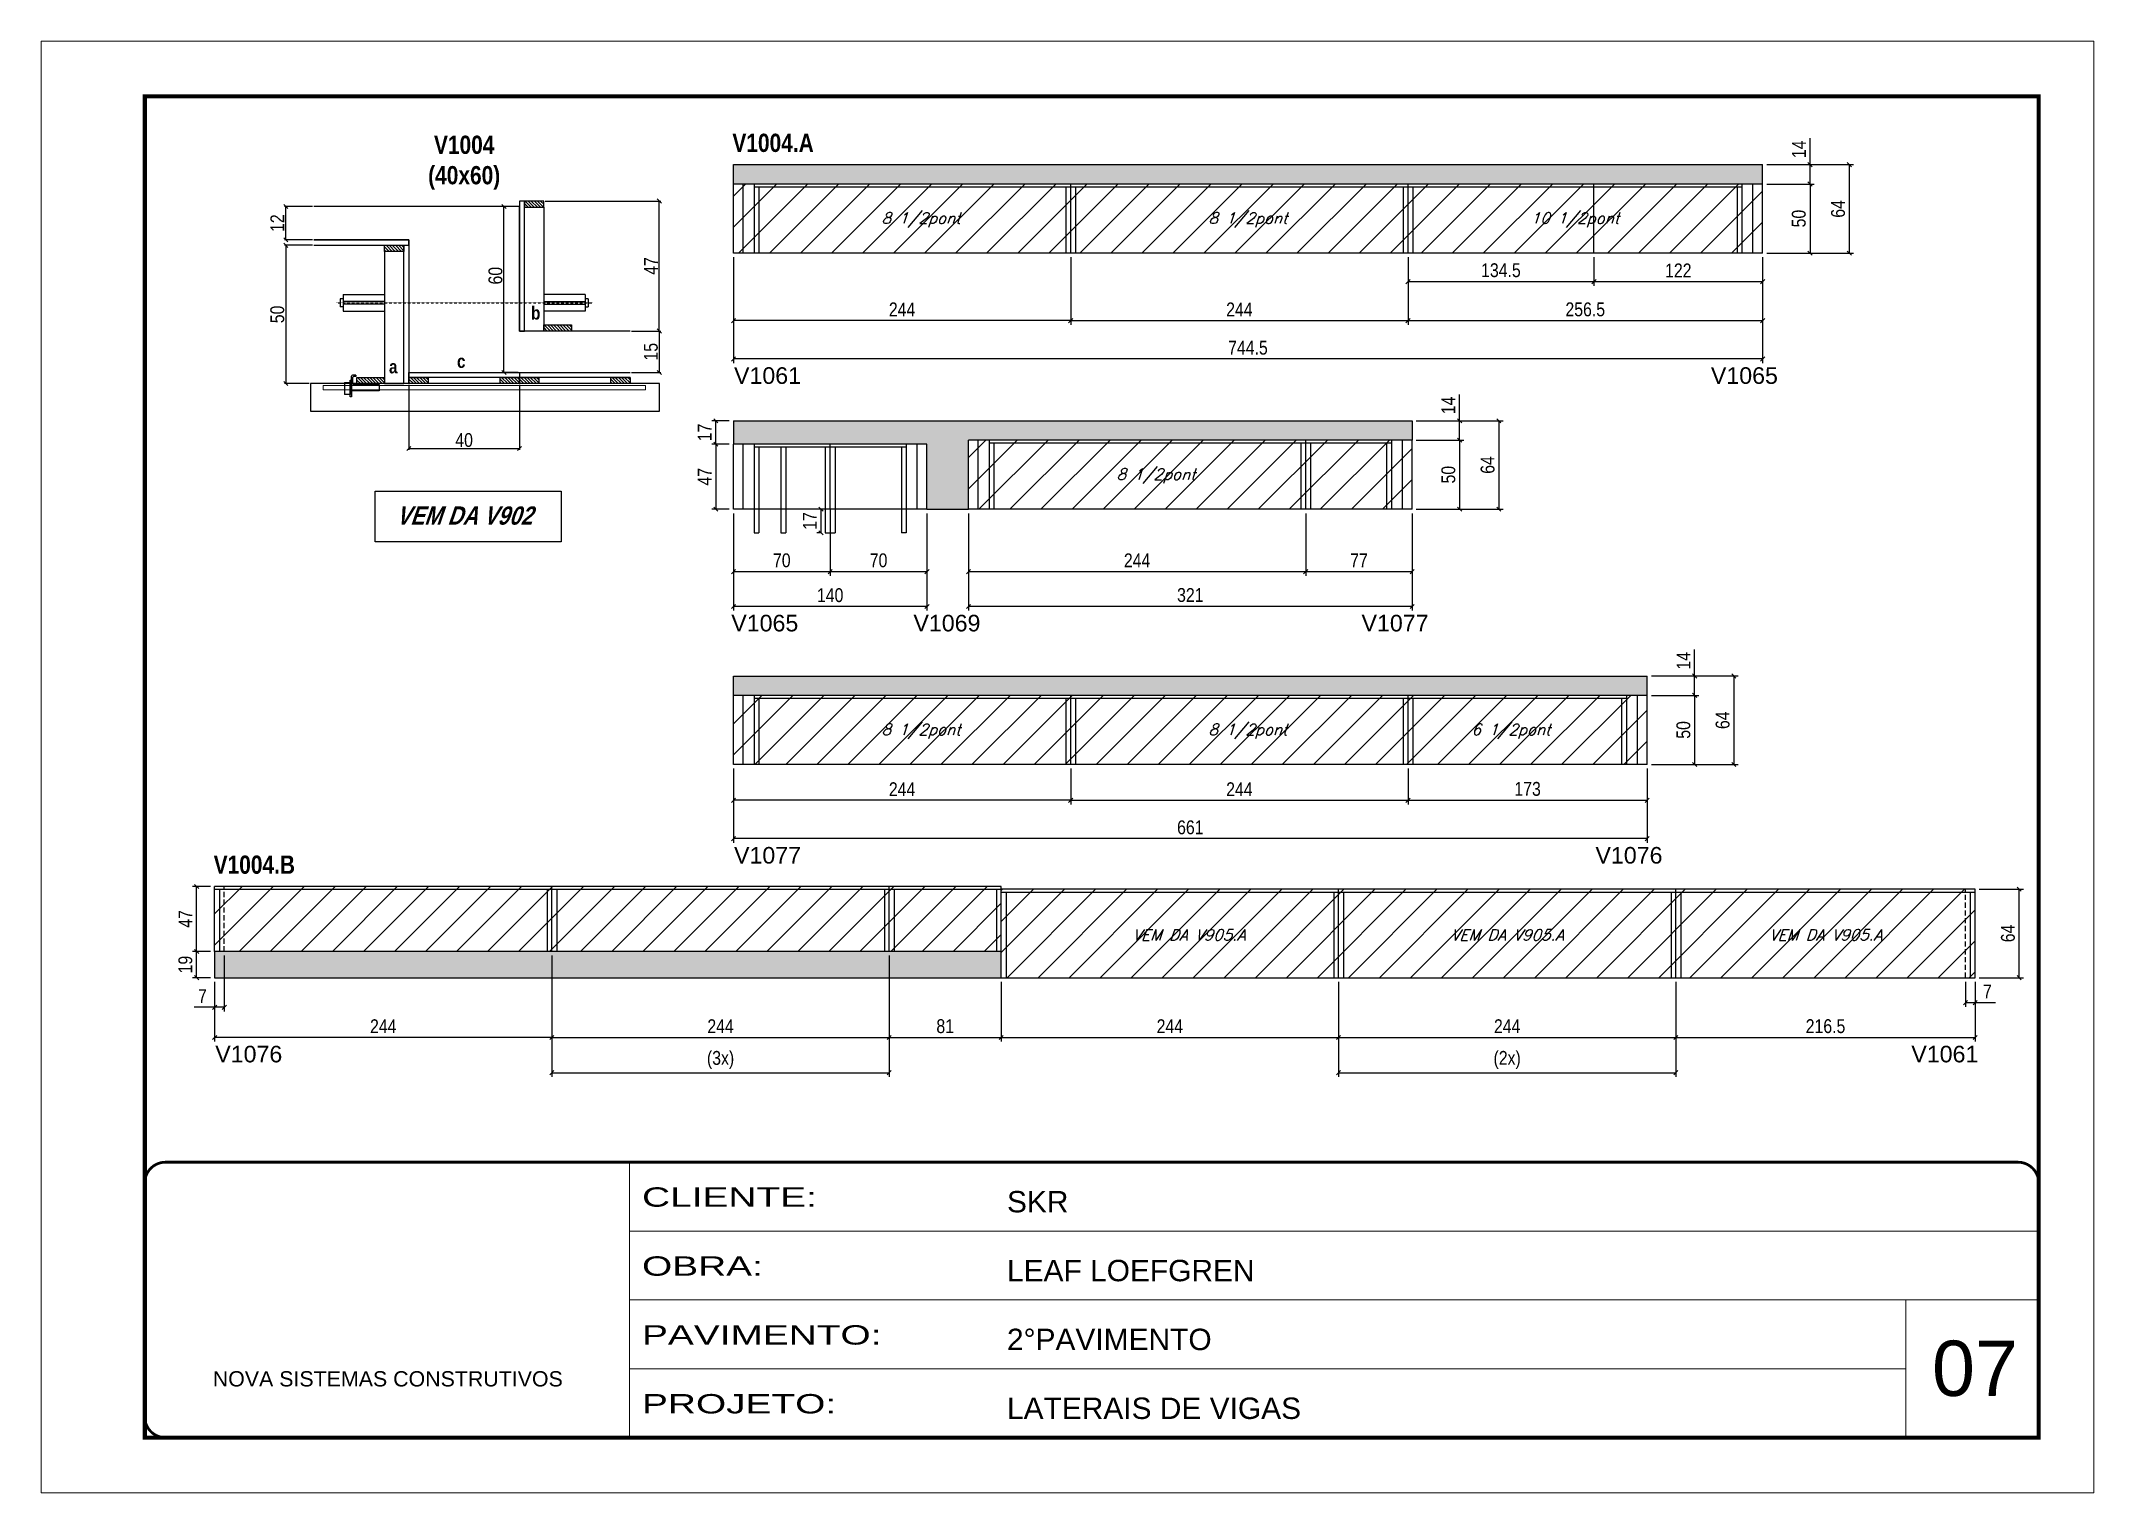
# Model space of a CAD drawing. Extents: x 3309 to 9563, y -2522 to 14608.
# Drawn here: x 6493 to 7978, y 12409 to 13459 of the extents above; entities that cross this region are included whole.
import ezdxf

# ---------------------------------------------------------------- set-up
doc = ezdxf.new("R2010")
doc.units = 0
for name, pattern in [('CONTINUO', [0]), ('DASHED', [0.75, 0.5, -0.25]), ('HIDDEN', [0.375, 0.25, -0.125])]:
    doc.linetypes.add(name, pattern=pattern)
for name, color, linetype in [('5', 5, 'Continuous'), ('barrote', 251, 'Continuous'), ('COTA', 241, 'Continuous'), ('detalhes', 4, 'Continuous'), ('NOMENCLATURA', 7, 'Continuous'), ('Painéis', 200, 'Continuous'), ('presilha', 1, 'Continuous'), ('SARR_2.2x10', 60, 'Continuous'), ('SARR_2.2x7', 40, 'Continuous'), ('SARR_3.5x7', 81, 'Continuous'), ('TENSOR', 3, 'Continuous'), ('texto', 7, 'Continuous')]:
    doc.layers.add(name, color=color, linetype=linetype)
for name, color, linetype, lineweight in [('CARIMBO', 255, 'Continuous', 9), ('CONCRETO', 251, 'Continuous', 25), ('Folhas', 255, 'Continuous', 9), ('Hachura', 251, 'Continuous', 9), ('SARRAFO DE PRESSAO', 251, 'DASHED', 9), ('SCO-___-LAJ', 2, 'Continuous', 0)]:
    doc.layers.add(name, color=color, linetype=linetype, lineweight=lineweight)
doc.styles.add('ARIAL', font='arial.ttf')
doc.styles.add('COTA TECNICA', font='techl___.ttf', dxfattribs={"height": 10})
doc.styles.add('COTA TECNICA 2X', font='techl___.ttf', dxfattribs={"height": 10})
doc.styles.add('Romans', font='romans.shx')
doc.styles.get("Standard").update_dxf_attribs({"font": 'arial.ttf'})
doc.styles.add('TECNICA', font='techb___.ttf', dxfattribs={"height": 10})
doc.styles.add('Tecnologia', font='')
doc.styles.get('Tecnologia').set_extended_font_data('Forgotten Futurist')
doc.dimstyles.new('PAINEL', dxfattribs={"dimtxt": 10, "dimasz": 3, "dimexe": 3, "dimexo": 3, "dimgap": 3, "dimtad": 1, "dimdec": 1, "dimzin": 12, "dimdsep": 46, "dimtxsty": 'COTA TECNICA', "dimblk1": 'OBLIQUE', "dimblk2": 'OBLIQUE', "dimsah": 1, "dimcen": 0.9, "dimclrd": 4, "dimclre": 4, "dimclrt": 240, "dimadec": 1, "dimazin": 3, "dimtfac": 1, "dimtdec": 1, "dimtmove": 0, "dimatfit": 3, "dimfxl": 1, "dimtolj": 1, "dimtzin": 12, "dimarcsym": 0})
doc.dimstyles.new('SECAO', dxfattribs={"dimscale": 0.333333, "dimtxt": 5, "dimasz": 9, "dimexe": 3, "dimexo": 3, "dimgap": 3, "dimtad": 1, "dimdec": 1, "dimlfac": 0.5, "dimzin": 12, "dimdsep": 46, "dimtxsty": 'COTA TECNICA 2X', "dimblk1": 'OBLIQUE', "dimblk2": 'OBLIQUE', "dimsah": 1, "dimcen": 0.9, "dimclrd": 4, "dimclre": 4, "dimclrt": 240, "dimadec": 1, "dimazin": 3, "dimtfac": 1, "dimtdec": 1, "dimtmove": 0, "dimatfit": 3, "dimfxl": 1, "dimtolj": 1, "dimtzin": 12, "dimarcsym": 0})

msp = doc.modelspace()

# ---------------------------------------------------------------- texts
at = {"layer": '5', "linetype": 'Continuous'}
for s, rotation, p in [('V1061', 0.00004, (6994.14, 13211.37, 0)), ('V1065', 0.00004, (7700.79, 13211.37, 0)), ('V1065', 359.99996, (6992.16, 13032.35, 0)), ('V1069', 359.99996, (7123.93, 13032.35, 0)), ('V1077', 359.99996, (7448.07, 13032.35, 0)), ('V1077', 0.00004, (6994.14, 12864.44, 0)), ('V1076', 0.00004, (7617.29, 12864.44, 0)), ('V1076', 0.00004, (6618.88, 12720.68, 0)), ('V1061', 0.00004, (7845.77, 12720.68, 0))]:
    msp.add_text(s, height=12, rotation=rotation, dxfattribs=at).set_placement(p)
at = {"layer": 'CARIMBO', "style": 'ARIAL'}
msp.add_text('07', height=40, dxfattribs=at).set_placement((7860.73, 12479.43))
at = {"layer": 'detalhes', "style": 'TECNICA'}
for s, p in [('b', (6847.34, 13257.87)), ('a', (6744.58, 13218.96)), ('c', (6793.75, 13222.9))]:
    msp.add_text(s, height=9.6, dxfattribs=at).set_placement(p)
at = {"layer": 'NOMENCLATURA', "style": 'TECNICA'}
for s, p in [('V1004.A', (6992.97, 13379.09, 0)), ('V1004.B', (6617.72, 12857.06, 0))]:
    msp.add_text(s, height=13.2, dxfattribs=at).set_placement(p)
at = {"layer": 'NOMENCLATURA', "insert": (6798.95, 13390.89), "char_height": 13.2, "attachment_point": 2, "style": 'TECNICA'}
msp.add_mtext_dynamic_manual_height_columns('V1004\\P(40x60)', width=300.2766, gutter_width=1, heights=[0], dxfattribs=at)
at = {"layer": 'NOMENCLATURA', "insert": (6798.92, 13122.73), "char_height": 13.2, "width": 300.2766, "attachment_point": 2, "style": 'TECNICA'}
msp.add_mtext('{\\Q19;VEM DA V902}', dxfattribs=at)
at = {"layer": 'texto', "color": 2, "char_height": 8, "attachment_point": 5, "style": 'Romans'}
for s, insert in [('{\\Q19;\\C256;8 1/2pont}', (7129.44, 13329.9, 0)), ('{\\Q19;\\C256;8 1/2pont}', (7365.94, 13329.9, 0)), ('{\\Q19;\\C256;10 1/2pont}', (7602.44, 13329.9, 0)), ('{\\Q19;\\C256;8 1/2pont}', (7299.44, 13144.71, 0)), ('{\\Q19;\\C256;8 1/2pont}', (7129.44, 12960.08, 0)), ('{\\Q19;\\C256;8 1/2pont}', (7365.94, 12960.08, 0)), ('{\\Q19;\\C256;6 1/2pont}', (7556.19, 12960.08, 0)), ('{\\Q19;\\C256;VEM DA V905.A}', (7323.18, 12812.87, 0)), ('{\\Q19;\\C256;VEM DA V905.A}', (7553.43, 12812.87, 0)), ('{\\Q19;\\C256;VEM DA V905.A}', (7783.68, 12812.87, 0))]:
    msp.add_mtext(s, dxfattribs=dict(at, insert=insert))

# ---------------------------------------------------------------- blocks, each defined once
blk = doc.blocks.new('9999999999')
at = {"color": 30, "linetype": 'CONTINUO'}
for p, q in [((98564.6, 34230.2), (98564.6, 34429.4)), ((98564.6, 34379.6), (99584, 34379.6)), ((98564.6, 34329.8), (99488, 34329.8)), ((99584, 34329.8), (99488, 34329.8)), ((99488, 34329.8), (99488, 34230.2)), ((98564.6, 34280), (99488, 34280))]:
    blk.add_line(p, q, dxfattribs=at)
at = {"color": 30, "linetype": 'CONTINUO', "const_width": 2}
blk.add_lwpolyline([(99584, 34230.2), (99584, 34414.4, 0.414214), (99569, 34429.4), (98229, 34429.4, 0.414214), (98214, 34414.4), (98214, 34245.2, 0.414214), (98229, 34230.2), (99584, 34230.2)], format="xyb", dxfattribs=at)
at = {"layer": 'Folhas'}
blk.add_lwpolyline([(98139, 34190.2), (99624, 34190.2), (99624, 35240.2), (98139, 35240.2)], close=True, dxfattribs=at)
at = {"layer": 'Folhas', "color": 30, "const_width": 3}
blk.add_lwpolyline([(98214, 34230.2), (99584, 34230.2), (99584, 35200.2), (98214, 35200.2)], close=True, dxfattribs=at)
at = {"color": 7, "linetype": 'Continuous', "ltscale": 5, "style": 'ARIAL'}
for s, height, p in [('SKR', 15.48, (98837.7, 34393.1)), ('LEAF LOEFGREN', 15.483, (98837.7, 34343.3)), ('2°PAVIMENTO', 15.483, (98837.7, 34293.5)), ('NOVA SISTEMAS CONSTRUTIVOS', 11.059, (98263.2, 34267.2)), ('LATERAIS DE VIGAS', 15.483, (98837.7, 34243.7))]:
    blk.add_text(s, height=height, dxfattribs=at).set_placement(p)
at = {"layer": 'Folhas', "color": 7, "style": 'Tecnologia', "width": 1.5}
for s, p in [('CLIENTE:', (98573.7, 34397.2)), ('OBRA:', (98573.7, 34347.3)), ('PAVIMENTO:', (98573.7, 34297.5)), ('PROJETO:', (98573.7, 34247.7))]:
    blk.add_text(s, height=14, dxfattribs=at).set_placement(p)
blk = doc.blocks.new('_Oblique')
at = {"color": 0, "linetype": 'ByBlock', "lineweight": -2}
blk.add_line((-0.5, -0.5), (0.5, 0.5), dxfattribs=at)
blk = doc.blocks.new('*D56')
at = {"layer": 'COTA', "color": 4, "lineweight": -2, "transparency": 16777216}
for p, q in [((6837.9, 13339.6), (6826.7, 13339.6)), ((6827.7, 13219.6), (6827.7, 13339.6)), ((6837.9, 13219.6), (6826.7, 13219.6))]:
    blk.add_line(p, q, dxfattribs=at)
at = {"layer": 'Defpoints', "color": 0, "transparency": 16777216}
for p in [(6827.7, 13339.6), (6838.9, 13339.6), (6838.9, 13219.6)]:
    blk.add_point(p, dxfattribs=at)
at = {"layer": 'COTA', "color": 4, "lineweight": -2, "transparency": 16777216, "xscale": 3, "yscale": 3, "zscale": 3}
for p, rotation in [((6827.7, 13339.6), 90), ((6827.7, 13219.6), 270)]:
    blk.add_blockref('_Oblique', p, dxfattribs=dict(at, rotation=rotation))
at = {"layer": 'COTA', "color": 240, "transparency": 16777216, "insert": (6821.6, 13289.6), "char_height": 10, "attachment_point": 5, "rotation": 90, "style": 'COTA TECNICA 2X'}
blk.add_mtext('\\A1;60', dxfattribs=at)
blk = doc.blocks.new('*D57')
at = {"layer": 'COTA', "color": 4, "lineweight": -2, "transparency": 16777216}
for p, q in [((6758.9, 13210.6), (6758.9, 13163.6)), ((6838.9, 13210.6), (6838.9, 13163.6)), ((6758.9, 13164.6), (6838.9, 13164.6))]:
    blk.add_line(p, q, dxfattribs=at)
at = {"layer": 'Defpoints', "color": 0, "transparency": 16777216}
for p in [(6758.9, 13211.6), (6838.9, 13211.6), (6838.9, 13164.6)]:
    blk.add_point(p, dxfattribs=at)
at = {"layer": 'COTA', "color": 4, "lineweight": -2, "transparency": 16777216, "xscale": 3, "yscale": 3, "zscale": 3, "rotation": 180}
blk.add_blockref('_Oblique', (6758.9, 13164.6), dxfattribs=at)
at = {"layer": 'COTA', "color": 4, "lineweight": -2, "transparency": 16777216, "xscale": 3, "yscale": 3, "zscale": 3}
blk.add_blockref('_Oblique', (6838.9, 13164.6), dxfattribs=at)
at = {"layer": 'COTA', "color": 240, "transparency": 16777216, "insert": (6798.9, 13170.7), "char_height": 10, "attachment_point": 5, "style": 'COTA TECNICA 2X'}
blk.add_mtext('\\A1;40', dxfattribs=at)
blk = doc.blocks.new('*D53')
at = {"layer": 'COTA', "color": 4, "lineweight": -2, "transparency": 16777216}
for p, q in [((6689.2, 13311.6), (6668.9, 13311.6)), ((6669.9, 13311.6), (6669.9, 13211.6)), ((6686.9, 13211.6), (6668.9, 13211.6))]:
    blk.add_line(p, q, dxfattribs=at)
at = {"layer": 'Defpoints', "color": 0, "transparency": 16777216}
for p in [(6690.2, 13311.6), (6669.9, 13211.6), (6687.9, 13211.6, 0)]:
    blk.add_point(p, dxfattribs=at)
at = {"layer": 'COTA', "color": 4, "lineweight": -2, "transparency": 16777216, "xscale": 3, "yscale": 3, "zscale": 3}
for p, rotation in [((6669.9, 13311.6), 90), ((6669.9, 13211.6), 270)]:
    blk.add_blockref('_Oblique', p, dxfattribs=dict(at, rotation=rotation))
at = {"layer": 'COTA', "color": 240, "transparency": 16777216, "insert": (6663.8, 13261.6), "char_height": 10, "attachment_point": 5, "rotation": 90, "style": 'COTA TECNICA 2X'}
blk.add_mtext('\\A1;50', dxfattribs=at)
blk = doc.blocks.new('*D54')
at = {"layer": 'COTA', "color": 4, "lineweight": -2, "transparency": 16777216}
for p, q in [((6689.2, 13339.6), (6668.9, 13339.6)), ((6669.9, 13315.6), (6669.9, 13339.6)), ((6689.2, 13315.6), (6668.9, 13315.6))]:
    blk.add_line(p, q, dxfattribs=at)
at = {"layer": 'Defpoints', "color": 0, "transparency": 16777216}
for p in [(6669.9, 13339.6), (6690.2, 13339.6), (6690.2, 13315.6)]:
    blk.add_point(p, dxfattribs=at)
at = {"layer": 'COTA', "color": 4, "lineweight": -2, "transparency": 16777216, "xscale": 3, "yscale": 3, "zscale": 3}
for p, rotation in [((6669.9, 13339.6), 90), ((6669.9, 13315.6), 270)]:
    blk.add_blockref('_Oblique', p, dxfattribs=dict(at, rotation=rotation))
at = {"layer": 'COTA', "color": 240, "transparency": 16777216, "insert": (6663.8, 13327.6), "char_height": 10, "attachment_point": 5, "rotation": 90, "style": 'COTA TECNICA 2X'}
blk.add_mtext('\\A1;12', dxfattribs=at)
blk = doc.blocks.new('*D55')
at = {"layer": 'COTA', "color": 4, "lineweight": -2, "transparency": 16777216}
for p, q in [((6919.9, 13249.6), (6941.1, 13249.6)), ((6940.1, 13249.6), (6940.1, 13219.6)), ((6919.9, 13219.6), (6941.1, 13219.6))]:
    blk.add_line(p, q, dxfattribs=at)
at = {"layer": 'Defpoints', "color": 0, "transparency": 16777216}
for p in [(6918.9, 13249.6, 0), (6918.9, 13219.6, 0), (6940.1, 13219.6)]:
    blk.add_point(p, dxfattribs=at)
at = {"layer": 'COTA', "color": 4, "lineweight": -2, "transparency": 16777216, "xscale": 3, "yscale": 3, "zscale": 3}
for p, rotation in [((6940.1, 13249.6), 90), ((6940.1, 13219.6), 270)]:
    blk.add_blockref('_Oblique', p, dxfattribs=dict(at, rotation=rotation))
at = {"layer": 'COTA', "color": 240, "transparency": 16777216, "insert": (6934, 13234.6), "char_height": 10, "attachment_point": 5, "rotation": 90, "style": 'COTA TECNICA 2X'}
blk.add_mtext('\\A1;15', dxfattribs=at)
blk = doc.blocks.new('*D58')
at = {"layer": 'COTA', "color": 4, "lineweight": -2, "transparency": 16777216}
for p, q in [((6857.5, 13343.6), (6941.1, 13343.6)), ((6940.1, 13249.6), (6940.1, 13343.6)), ((6919.9, 13249.6), (6941.1, 13249.6))]:
    blk.add_line(p, q, dxfattribs=at)
at = {"layer": 'Defpoints', "color": 0, "transparency": 16777216}
for p in [(6856.5, 13343.6), (6940.1, 13343.6), (6918.9, 13249.6)]:
    blk.add_point(p, dxfattribs=at)
at = {"layer": 'COTA', "color": 4, "lineweight": -2, "transparency": 16777216, "xscale": 3, "yscale": 3, "zscale": 3}
for p, rotation in [((6940.1, 13343.6), 90), ((6940.1, 13249.6), 270)]:
    blk.add_blockref('_Oblique', p, dxfattribs=dict(at, rotation=rotation))
at = {"layer": 'COTA', "color": 240, "transparency": 16777216, "insert": (6934.1, 13296.6), "char_height": 10, "attachment_point": 5, "rotation": 90, "style": 'COTA TECNICA 2X'}
blk.add_mtext('\\A1;47', dxfattribs=at)
blk = doc.blocks.new('PRESILHA METÁLICA 1')
at = {"layer": 'presilha'}
for p, q in [((0, 13), (6, 13)), ((0, 13), (0, 0)), ((6, 0), (0, 0)), ((6, 15.5), (7.5, 15.5)), ((6, -2.5), (6, 15.5)), ((6, 13), (6, 0)), ((7.5, 10.6), (7.5, 19.9)), ((7.5, 15.5), (7.5, -2.5)), ((37.5, 4.1), (7.5, 4.1)), ((12, 21), (8.6, 21)), ((9, 11.6), (9, 18.9)), ((12, 19.5), (9.6, 19.5)), ((37.5, 11), (9.6, 11)), ((12, 21), (12, 19.5)), ((37.5, 11), (37.5, 4.1)), ((7.5, -2.5), (6, -2.5))]:
    blk.add_line(p, q, dxfattribs=at)
for centre, radius, start, end in [((8.6, 19.9), 1.14, 90, 180), ((9.6, 18.9), 0.57, 90, 180), ((9.6, 11.6), 0.57, 180, 270)]:
    blk.add_arc(centre, radius, start, end, dxfattribs=at)
blk = doc.blocks.new('*D59')
at = {"layer": 'COTA', "color": 4, "linetype": 'ByBlock', "lineweight": -2, "transparency": 16777216}
for p, q in [((6993.7, 13302.9), (6993.7, 13254.1)), ((7237.7, 13302.9), (7237.7, 13254.1)), ((7237.7, 13257.1), (6993.7, 13257.1))]:
    blk.add_line(p, q, dxfattribs=at)
at = {"layer": 'Defpoints', "color": 0, "linetype": 'ByBlock', "transparency": 16777216}
for p in [(6993.7, 13305.9), (7237.7, 13305.9), (6993.7, 13257.1)]:
    blk.add_point(p, dxfattribs=at)
at = {"layer": 'COTA', "color": 4, "linetype": 'ByBlock', "lineweight": -2, "transparency": 16777216, "xscale": 3, "yscale": 3, "zscale": 3, "rotation": 180}
blk.add_blockref('_Oblique', (6993.7, 13257.1), dxfattribs=at)
at = {"layer": 'COTA', "color": 4, "linetype": 'ByBlock', "lineweight": -2, "transparency": 16777216, "xscale": 3, "yscale": 3, "zscale": 3}
blk.add_blockref('_Oblique', (7237.7, 13257.1), dxfattribs=at)
at = {"layer": 'COTA', "color": 240, "linetype": 'ByBlock', "transparency": 16777216, "insert": (7115.7, 13265.2), "char_height": 10, "attachment_point": 5, "style": 'COTA TECNICA'}
blk.add_mtext('\\A1;244', dxfattribs=at)
blk = doc.blocks.new('*D62')
at = {"layer": 'COTA', "color": 4, "linetype": 'ByBlock', "lineweight": -2, "transparency": 16777216}
for p, q in [((6993.7, 13302.9), (6993.7, 13226.4)), ((7738.2, 13302.9), (7738.2, 13226.4)), ((7738.2, 13229.4), (6993.7, 13229.4))]:
    blk.add_line(p, q, dxfattribs=at)
at = {"layer": 'Defpoints', "color": 0, "linetype": 'ByBlock', "transparency": 16777216}
for p in [(6993.7, 13305.9), (7738.2, 13305.9), (6993.7, 13229.4)]:
    blk.add_point(p, dxfattribs=at)
at = {"layer": 'COTA', "color": 4, "linetype": 'ByBlock', "lineweight": -2, "transparency": 16777216, "xscale": 3, "yscale": 3, "zscale": 3, "rotation": 180}
blk.add_blockref('_Oblique', (6993.7, 13229.4), dxfattribs=at)
at = {"layer": 'COTA', "color": 4, "linetype": 'ByBlock', "lineweight": -2, "transparency": 16777216, "xscale": 3, "yscale": 3, "zscale": 3}
blk.add_blockref('_Oblique', (7738.2, 13229.4), dxfattribs=at)
at = {"layer": 'COTA', "color": 240, "linetype": 'ByBlock', "transparency": 16777216, "insert": (7365.9, 13237.5), "char_height": 10, "attachment_point": 5, "style": 'COTA TECNICA'}
blk.add_mtext('\\A1;744.5', dxfattribs=at)
blk = doc.blocks.new('*D60')
at = {"layer": 'COTA', "color": 4, "lineweight": -2, "transparency": 16777216}
for p, q in [((7237.7, 13302.9), (7237.7, 13254.1)), ((7481.7, 13302.9), (7481.7, 13254.1)), ((7237.7, 13257.1), (7481.7, 13257.1))]:
    blk.add_line(p, q, dxfattribs=at)
at = {"layer": 'Defpoints', "color": 0, "transparency": 16777216}
for p in [(7237.7, 13305.9, 0), (7481.7, 13305.9, 0), (7481.7, 13257.1)]:
    blk.add_point(p, dxfattribs=at)
at = {"layer": 'COTA', "color": 4, "lineweight": -2, "transparency": 16777216, "xscale": 3, "yscale": 3, "zscale": 3, "rotation": 180}
blk.add_blockref('_Oblique', (7237.7, 13257.1), dxfattribs=at)
at = {"layer": 'COTA', "color": 4, "lineweight": -2, "transparency": 16777216, "xscale": 3, "yscale": 3, "zscale": 3}
blk.add_blockref('_Oblique', (7481.7, 13257.1), dxfattribs=at)
at = {"layer": 'COTA', "color": 240, "transparency": 16777216, "insert": (7359.7, 13265.2), "char_height": 10, "attachment_point": 5, "style": 'COTA TECNICA'}
blk.add_mtext('\\A1;244', dxfattribs=at)
blk = doc.blocks.new('*D61')
at = {"layer": 'COTA', "color": 4, "lineweight": -2, "transparency": 16777216}
for p, q in [((7741.2, 13369.9), (7803.9, 13369.9)), ((7800.9, 13369.9), (7800.9, 13305.9)), ((7741.2, 13305.9), (7803.9, 13305.9))]:
    blk.add_line(p, q, dxfattribs=at)
at = {"layer": 'Defpoints', "color": 0, "transparency": 16777216}
for p in [(7738.2, 13369.9, 0), (7738.2, 13305.9, 0), (7800.9, 13305.9)]:
    blk.add_point(p, dxfattribs=at)
at = {"layer": 'COTA', "color": 4, "lineweight": -2, "transparency": 16777216, "xscale": 3, "yscale": 3, "zscale": 3}
for p, rotation in [((7800.9, 13369.9), 90), ((7800.9, 13305.9), 270)]:
    blk.add_blockref('_Oblique', p, dxfattribs=dict(at, rotation=rotation))
at = {"layer": 'COTA', "color": 240, "transparency": 16777216, "insert": (7792.8, 13337.9), "char_height": 10, "attachment_point": 5, "rotation": 90, "style": 'COTA TECNICA'}
blk.add_mtext('\\A1;64', dxfattribs=at)
blk = doc.blocks.new('*D63')
at = {"layer": 'COTA', "color": 4, "lineweight": -2, "transparency": 16777216}
for p, q in [((7481.7, 13302.9), (7481.7, 13254.1)), ((7738.2, 13302.9), (7738.2, 13254.1)), ((7481.7, 13257.1), (7738.2, 13257.1))]:
    blk.add_line(p, q, dxfattribs=at)
at = {"layer": 'Defpoints', "color": 0, "transparency": 16777216}
for p in [(7481.7, 13305.9, 0), (7738.2, 13305.9, 0), (7738.2, 13257.1)]:
    blk.add_point(p, dxfattribs=at)
at = {"layer": 'COTA', "color": 4, "lineweight": -2, "transparency": 16777216, "xscale": 3, "yscale": 3, "zscale": 3, "rotation": 180}
blk.add_blockref('_Oblique', (7481.7, 13257.1), dxfattribs=at)
at = {"layer": 'COTA', "color": 4, "lineweight": -2, "transparency": 16777216, "xscale": 3, "yscale": 3, "zscale": 3}
blk.add_blockref('_Oblique', (7738.2, 13257.1), dxfattribs=at)
at = {"layer": 'COTA', "color": 240, "transparency": 16777216, "insert": (7609.9, 13265.2), "char_height": 10, "attachment_point": 5, "style": 'COTA TECNICA'}
blk.add_mtext('\\A1;256.5', dxfattribs=at)
blk = doc.blocks.new('*D64')
at = {"layer": 'COTA', "color": 4, "lineweight": -2, "transparency": 16777216}
for p, q in [((7741.2, 13355.9), (7775.5, 13355.9)), ((7772.5, 13355.9), (7772.5, 13305.9)), ((7741.2, 13305.9), (7775.5, 13305.9))]:
    blk.add_line(p, q, dxfattribs=at)
at = {"layer": 'Defpoints', "color": 0, "transparency": 16777216}
for p in [(7738.2, 13355.9, 0), (7738.2, 13305.9, 0), (7772.5, 13305.9)]:
    blk.add_point(p, dxfattribs=at)
at = {"layer": 'COTA', "color": 4, "lineweight": -2, "transparency": 16777216, "xscale": 3, "yscale": 3, "zscale": 3}
for p, rotation in [((7772.5, 13355.9), 90), ((7772.5, 13305.9), 270)]:
    blk.add_blockref('_Oblique', p, dxfattribs=dict(at, rotation=rotation))
at = {"layer": 'COTA', "color": 240, "transparency": 16777216, "insert": (7764.4, 13330.9), "char_height": 10, "attachment_point": 5, "rotation": 90, "style": 'COTA TECNICA'}
blk.add_mtext('\\A1;50', dxfattribs=at)
blk = doc.blocks.new('*D65')
at = {"layer": 'COTA', "color": 4, "lineweight": -2, "transparency": 16777216}
for p, q in [((7772.5, 13369.9), (7772.5, 13389)), ((7741.2, 13369.9), (7775.5, 13369.9)), ((7772.5, 13355.9), (7772.5, 13369.9)), ((7741.2, 13355.9), (7775.5, 13355.9))]:
    blk.add_line(p, q, dxfattribs=at)
at = {"layer": 'Defpoints', "color": 0, "transparency": 16777216}
for p in [(7738.2, 13369.9, 0), (7772.5, 13369.9), (7738.2, 13355.9, 0)]:
    blk.add_point(p, dxfattribs=at)
at = {"layer": 'COTA', "color": 4, "lineweight": -2, "transparency": 16777216, "xscale": 3, "yscale": 3, "zscale": 3}
for p, rotation in [((7772.5, 13369.9), 90), ((7772.5, 13355.9), 270)]:
    blk.add_blockref('_Oblique', p, dxfattribs=dict(at, rotation=rotation))
at = {"layer": 'COTA', "color": 240, "transparency": 16777216, "insert": (7764.5, 13381), "char_height": 10, "attachment_point": 5, "rotation": 90, "style": 'COTA TECNICA'}
blk.add_mtext('\\A1;14', dxfattribs=at)
blk = doc.blocks.new('*D66')
at = {"layer": 'COTA', "color": 4, "lineweight": -2, "transparency": 16777216}
for p, q in [((7481.7, 13302.9), (7481.7, 13282.3)), ((7616.2, 13302.9), (7616.2, 13282.3)), ((7481.7, 13285.3), (7616.2, 13285.3))]:
    blk.add_line(p, q, dxfattribs=at)
at = {"layer": 'Defpoints', "color": 0, "transparency": 16777216}
for p in [(7481.7, 13305.9, 0), (7616.2, 13305.9, 0), (7616.2, 13285.3)]:
    blk.add_point(p, dxfattribs=at)
at = {"layer": 'COTA', "color": 4, "lineweight": -2, "transparency": 16777216, "xscale": 3, "yscale": 3, "zscale": 3, "rotation": 180}
blk.add_blockref('_Oblique', (7481.7, 13285.3), dxfattribs=at)
at = {"layer": 'COTA', "color": 4, "lineweight": -2, "transparency": 16777216, "xscale": 3, "yscale": 3, "zscale": 3}
blk.add_blockref('_Oblique', (7616.2, 13285.3), dxfattribs=at)
at = {"layer": 'COTA', "color": 240, "transparency": 16777216, "insert": (7548.9, 13293.5), "char_height": 10, "attachment_point": 5, "style": 'COTA TECNICA'}
blk.add_mtext('\\A1;134.5', dxfattribs=at)
blk = doc.blocks.new('*D67')
at = {"layer": 'COTA', "color": 4, "lineweight": -2, "transparency": 16777216}
for p, q in [((7616.2, 13302.9), (7616.2, 13282.3)), ((7738.2, 13302.9), (7738.2, 13282.3)), ((7616.2, 13285.3), (7738.2, 13285.3))]:
    blk.add_line(p, q, dxfattribs=at)
at = {"layer": 'Defpoints', "color": 0, "transparency": 16777216}
for p in [(7616.2, 13305.9, 0), (7738.2, 13305.9, 0), (7738.2, 13285.3)]:
    blk.add_point(p, dxfattribs=at)
at = {"layer": 'COTA', "color": 4, "lineweight": -2, "transparency": 16777216, "xscale": 3, "yscale": 3, "zscale": 3, "rotation": 180}
blk.add_blockref('_Oblique', (7616.2, 13285.3), dxfattribs=at)
at = {"layer": 'COTA', "color": 4, "lineweight": -2, "transparency": 16777216, "xscale": 3, "yscale": 3, "zscale": 3}
blk.add_blockref('_Oblique', (7738.2, 13285.3), dxfattribs=at)
at = {"layer": 'COTA', "color": 240, "transparency": 16777216, "insert": (7677.2, 13293.4), "char_height": 10, "attachment_point": 5, "style": 'COTA TECNICA'}
blk.add_mtext('\\A1;122', dxfattribs=at)
blk = doc.blocks.new('*D71')
at = {"layer": 'COTA', "color": 4, "linetype": 'ByBlock', "lineweight": -2, "transparency": 16777216}
for p, q in [((6993.7, 13117.7), (6993.7, 13047.4)), ((7133.7, 13117.7), (7133.7, 13047.4)), ((7133.7, 13050.4), (6993.7, 13050.4))]:
    blk.add_line(p, q, dxfattribs=at)
at = {"layer": 'Defpoints', "color": 0, "linetype": 'ByBlock', "transparency": 16777216}
for p in [(6993.7, 13120.7), (7133.7, 13120.7), (6993.7, 13050.4)]:
    blk.add_point(p, dxfattribs=at)
at = {"layer": 'COTA', "color": 4, "linetype": 'ByBlock', "lineweight": -2, "transparency": 16777216, "xscale": 3, "yscale": 3, "zscale": 3, "rotation": 180}
blk.add_blockref('_Oblique', (6993.7, 13050.4), dxfattribs=at)
at = {"layer": 'COTA', "color": 4, "linetype": 'ByBlock', "lineweight": -2, "transparency": 16777216, "xscale": 3, "yscale": 3, "zscale": 3}
blk.add_blockref('_Oblique', (7133.7, 13050.4), dxfattribs=at)
at = {"layer": 'COTA', "color": 240, "linetype": 'ByBlock', "transparency": 16777216, "insert": (7063.7, 13058.5), "char_height": 10, "attachment_point": 5, "style": 'COTA TECNICA'}
blk.add_mtext('\\A1;140', dxfattribs=at)
blk = doc.blocks.new('*D72')
at = {"layer": 'COTA', "color": 4, "lineweight": -2, "transparency": 16777216}
for p, q in [((6993.7, 13117.7), (6993.7, 13072.6)), ((7063.7, 13117.7), (7063.7, 13072.6)), ((6993.7, 13075.6), (7063.7, 13075.6))]:
    blk.add_line(p, q, dxfattribs=at)
at = {"layer": 'Defpoints', "color": 0, "transparency": 16777216}
for p in [(6993.7, 13120.7), (7063.7, 13120.7), (7063.7, 13075.6)]:
    blk.add_point(p, dxfattribs=at)
at = {"layer": 'COTA', "color": 4, "lineweight": -2, "transparency": 16777216, "xscale": 3, "yscale": 3, "zscale": 3, "rotation": 180}
blk.add_blockref('_Oblique', (6993.7, 13075.6), dxfattribs=at)
at = {"layer": 'COTA', "color": 4, "lineweight": -2, "transparency": 16777216, "xscale": 3, "yscale": 3, "zscale": 3}
blk.add_blockref('_Oblique', (7063.7, 13075.6), dxfattribs=at)
at = {"layer": 'COTA', "color": 240, "transparency": 16777216, "insert": (7028.7, 13083.7), "char_height": 10, "attachment_point": 5, "style": 'COTA TECNICA'}
blk.add_mtext('\\A1;70', dxfattribs=at)
blk = doc.blocks.new('*D73')
at = {"layer": 'COTA', "color": 4, "lineweight": -2, "transparency": 16777216}
for p, q in [((7063.7, 13117.7), (7063.7, 13072.6)), ((7133.7, 13117.7), (7133.7, 13072.6)), ((7063.7, 13075.6), (7133.7, 13075.6))]:
    blk.add_line(p, q, dxfattribs=at)
at = {"layer": 'Defpoints', "color": 0, "transparency": 16777216}
for p in [(7063.7, 13120.7), (7133.7, 13120.7), (7133.7, 13075.6)]:
    blk.add_point(p, dxfattribs=at)
at = {"layer": 'COTA', "color": 4, "lineweight": -2, "transparency": 16777216, "xscale": 3, "yscale": 3, "zscale": 3, "rotation": 180}
blk.add_blockref('_Oblique', (7063.7, 13075.6), dxfattribs=at)
at = {"layer": 'COTA', "color": 4, "lineweight": -2, "transparency": 16777216, "xscale": 3, "yscale": 3, "zscale": 3}
blk.add_blockref('_Oblique', (7133.7, 13075.6), dxfattribs=at)
at = {"layer": 'COTA', "color": 240, "transparency": 16777216, "insert": (7098.7, 13083.7), "char_height": 10, "attachment_point": 5, "style": 'COTA TECNICA'}
blk.add_mtext('\\A1;70', dxfattribs=at)
blk = doc.blocks.new('*D74')
at = {"layer": 'COTA', "color": 4, "linetype": 'ByBlock', "lineweight": -2, "transparency": 16777216}
for p, q in [((7163.7, 13117.7), (7163.7, 13047.4)), ((7484.7, 13117.7), (7484.7, 13047.4)), ((7484.7, 13050.4), (7163.7, 13050.4))]:
    blk.add_line(p, q, dxfattribs=at)
at = {"layer": 'Defpoints', "color": 0, "linetype": 'ByBlock', "transparency": 16777216}
for p in [(7163.7, 13120.7), (7484.7, 13120.7), (7163.7, 13050.4)]:
    blk.add_point(p, dxfattribs=at)
at = {"layer": 'COTA', "color": 4, "linetype": 'ByBlock', "lineweight": -2, "transparency": 16777216, "xscale": 3, "yscale": 3, "zscale": 3, "rotation": 180}
blk.add_blockref('_Oblique', (7163.7, 13050.4), dxfattribs=at)
at = {"layer": 'COTA', "color": 4, "linetype": 'ByBlock', "lineweight": -2, "transparency": 16777216, "xscale": 3, "yscale": 3, "zscale": 3}
blk.add_blockref('_Oblique', (7484.7, 13050.4), dxfattribs=at)
at = {"layer": 'COTA', "color": 240, "linetype": 'ByBlock', "transparency": 16777216, "insert": (7324.2, 13058.6), "char_height": 10, "attachment_point": 5, "style": 'COTA TECNICA'}
blk.add_mtext('\\A1;321', dxfattribs=at)
blk = doc.blocks.new('*D75')
at = {"layer": 'COTA', "color": 4, "lineweight": -2, "transparency": 16777216}
for p, q in [((7163.7, 13117.7), (7163.7, 13072.6)), ((7407.7, 13117.7), (7407.7, 13072.6)), ((7163.7, 13075.6), (7407.7, 13075.6))]:
    blk.add_line(p, q, dxfattribs=at)
at = {"layer": 'Defpoints', "color": 0, "transparency": 16777216}
for p in [(7163.7, 13120.7), (7407.7, 13120.7), (7407.7, 13075.6)]:
    blk.add_point(p, dxfattribs=at)
at = {"layer": 'COTA', "color": 4, "lineweight": -2, "transparency": 16777216, "xscale": 3, "yscale": 3, "zscale": 3, "rotation": 180}
blk.add_blockref('_Oblique', (7163.7, 13075.6), dxfattribs=at)
at = {"layer": 'COTA', "color": 4, "lineweight": -2, "transparency": 16777216, "xscale": 3, "yscale": 3, "zscale": 3}
blk.add_blockref('_Oblique', (7407.7, 13075.6), dxfattribs=at)
at = {"layer": 'COTA', "color": 240, "transparency": 16777216, "insert": (7285.7, 13083.7), "char_height": 10, "attachment_point": 5, "style": 'COTA TECNICA'}
blk.add_mtext('\\A1;244', dxfattribs=at)
blk = doc.blocks.new('*D76')
at = {"layer": 'COTA', "color": 4, "lineweight": -2, "transparency": 16777216}
for p, q in [((7407.7, 13117.7), (7407.7, 13072.6)), ((7484.7, 13117.7), (7484.7, 13072.6)), ((7407.7, 13075.6), (7484.7, 13075.6))]:
    blk.add_line(p, q, dxfattribs=at)
at = {"layer": 'Defpoints', "color": 0, "transparency": 16777216}
for p in [(7407.7, 13120.7), (7484.7, 13120.7), (7484.7, 13075.6)]:
    blk.add_point(p, dxfattribs=at)
at = {"layer": 'COTA', "color": 4, "lineweight": -2, "transparency": 16777216, "xscale": 3, "yscale": 3, "zscale": 3, "rotation": 180}
blk.add_blockref('_Oblique', (7407.7, 13075.6), dxfattribs=at)
at = {"layer": 'COTA', "color": 4, "lineweight": -2, "transparency": 16777216, "xscale": 3, "yscale": 3, "zscale": 3}
blk.add_blockref('_Oblique', (7484.7, 13075.6), dxfattribs=at)
at = {"layer": 'COTA', "color": 240, "transparency": 16777216, "insert": (7446.2, 13083.7), "char_height": 10, "attachment_point": 5, "style": 'COTA TECNICA'}
blk.add_mtext('\\A1;77', dxfattribs=at)
blk = doc.blocks.new('*D68')
at = {"layer": 'COTA', "color": 4, "lineweight": -2, "transparency": 16777216}
for p, q in [((7487.7, 13184.7), (7550.4, 13184.7)), ((7547.4, 13184.7), (7547.4, 13120.7)), ((7487.7, 13120.7), (7550.4, 13120.7))]:
    blk.add_line(p, q, dxfattribs=at)
at = {"layer": 'Defpoints', "color": 0, "transparency": 16777216}
for p in [(7484.7, 13184.7, 0), (7484.7, 13120.7, 0), (7547.4, 13120.7)]:
    blk.add_point(p, dxfattribs=at)
at = {"layer": 'COTA', "color": 4, "lineweight": -2, "transparency": 16777216, "xscale": 3, "yscale": 3, "zscale": 3}
for p, rotation in [((7547.4, 13184.7), 90), ((7547.4, 13120.7), 270)]:
    blk.add_blockref('_Oblique', p, dxfattribs=dict(at, rotation=rotation))
at = {"layer": 'COTA', "color": 240, "transparency": 16777216, "insert": (7539.3, 13152.7), "char_height": 10, "attachment_point": 5, "rotation": 90, "style": 'COTA TECNICA'}
blk.add_mtext('\\A1;64', dxfattribs=at)
blk = doc.blocks.new('*D69')
at = {"layer": 'COTA', "color": 4, "lineweight": -2, "transparency": 16777216}
for p, q in [((7487.7, 13170.7), (7522, 13170.7)), ((7519, 13170.7), (7519, 13120.7)), ((7487.7, 13120.7), (7522, 13120.7))]:
    blk.add_line(p, q, dxfattribs=at)
at = {"layer": 'Defpoints', "color": 0, "transparency": 16777216}
for p in [(7484.7, 13170.7, 0), (7484.7, 13120.7, 0), (7519, 13120.7)]:
    blk.add_point(p, dxfattribs=at)
at = {"layer": 'COTA', "color": 4, "lineweight": -2, "transparency": 16777216, "xscale": 3, "yscale": 3, "zscale": 3}
for p, rotation in [((7519, 13170.7), 90), ((7519, 13120.7), 270)]:
    blk.add_blockref('_Oblique', p, dxfattribs=dict(at, rotation=rotation))
at = {"layer": 'COTA', "color": 240, "transparency": 16777216, "insert": (7510.9, 13145.7), "char_height": 10, "attachment_point": 5, "rotation": 90, "style": 'COTA TECNICA'}
blk.add_mtext('\\A1;50', dxfattribs=at)
blk = doc.blocks.new('*D70')
at = {"layer": 'COTA', "color": 4, "lineweight": -2, "transparency": 16777216}
for p, q in [((7519, 13184.7), (7519, 13203.8)), ((7487.7, 13184.7), (7522, 13184.7)), ((7519, 13170.7), (7519, 13184.7)), ((7487.7, 13170.7), (7522, 13170.7))]:
    blk.add_line(p, q, dxfattribs=at)
at = {"layer": 'Defpoints', "color": 0, "transparency": 16777216}
for p in [(7484.7, 13184.7, 0), (7519, 13184.7), (7484.7, 13170.7, 0)]:
    blk.add_point(p, dxfattribs=at)
at = {"layer": 'COTA', "color": 4, "lineweight": -2, "transparency": 16777216, "xscale": 3, "yscale": 3, "zscale": 3}
for p, rotation in [((7519, 13184.7), 90), ((7519, 13170.7), 270)]:
    blk.add_blockref('_Oblique', p, dxfattribs=dict(at, rotation=rotation))
at = {"layer": 'COTA', "color": 240, "transparency": 16777216, "insert": (7510.9, 13195.8), "char_height": 10, "attachment_point": 5, "rotation": 90, "style": 'COTA TECNICA'}
blk.add_mtext('\\A1;14', dxfattribs=at)
blk = doc.blocks.new('*D77')
at = {"layer": 'COTA', "color": 4, "lineweight": -2, "transparency": 16777216}
for p, q in [((6990.7, 13167.7), (6978, 13167.7)), ((6981, 13167.7), (6981, 13120.7)), ((6990.7, 13120.7), (6978, 13120.7))]:
    blk.add_line(p, q, dxfattribs=at)
at = {"layer": 'Defpoints', "color": 0, "transparency": 16777216}
for p in [(6993.7, 13167.7, 0), (6981, 13120.7), (6993.7, 13120.7, 0)]:
    blk.add_point(p, dxfattribs=at)
at = {"layer": 'COTA', "color": 4, "lineweight": -2, "transparency": 16777216, "xscale": 3, "yscale": 3, "zscale": 3}
for p, rotation in [((6981, 13167.7), 90), ((6981, 13120.7), 270)]:
    blk.add_blockref('_Oblique', p, dxfattribs=dict(at, rotation=rotation))
at = {"layer": 'COTA', "color": 240, "transparency": 16777216, "insert": (6972.9, 13144.2), "char_height": 10, "attachment_point": 5, "rotation": 90, "style": 'COTA TECNICA'}
blk.add_mtext('\\A1;47', dxfattribs=at)
blk = doc.blocks.new('*D78')
at = {"layer": 'COTA', "color": 4, "lineweight": -2, "transparency": 16777216}
for p, q in [((6990.7, 13184.7), (6978, 13184.7)), ((6981, 13167.7), (6981, 13184.7)), ((6990.7, 13167.7), (6978, 13167.7))]:
    blk.add_line(p, q, dxfattribs=at)
at = {"layer": 'Defpoints', "color": 0, "transparency": 16777216}
for p in [(6981, 13184.7), (6993.7, 13184.7, 0), (6993.7, 13167.7, 0)]:
    blk.add_point(p, dxfattribs=at)
at = {"layer": 'COTA', "color": 4, "lineweight": -2, "transparency": 16777216, "xscale": 3, "yscale": 3, "zscale": 3}
for p, rotation in [((6981, 13184.7), 90), ((6981, 13167.7), 270)]:
    blk.add_blockref('_Oblique', p, dxfattribs=dict(at, rotation=rotation))
at = {"layer": 'COTA', "color": 240, "transparency": 16777216, "insert": (6972.9, 13176.2), "char_height": 10, "attachment_point": 5, "rotation": 90, "style": 'COTA TECNICA'}
blk.add_mtext('\\A1;17', dxfattribs=at)
blk = doc.blocks.new('*D79')
at = {"layer": 'COTA', "color": 4, "linetype": 'ByBlock', "lineweight": -2, "transparency": 16777216}
for p, q in [((6993.7, 12933.1), (6993.7, 12907.2)), ((7237.7, 12933.1), (7237.7, 12907.2)), ((7237.7, 12910.2), (6993.7, 12910.2))]:
    blk.add_line(p, q, dxfattribs=at)
at = {"layer": 'Defpoints', "color": 0, "linetype": 'ByBlock', "transparency": 16777216}
for p in [(6993.7, 12936.1), (7237.7, 12936.1), (6993.7, 12910.2)]:
    blk.add_point(p, dxfattribs=at)
at = {"layer": 'COTA', "color": 4, "linetype": 'ByBlock', "lineweight": -2, "transparency": 16777216, "xscale": 3, "yscale": 3, "zscale": 3, "rotation": 180}
blk.add_blockref('_Oblique', (6993.7, 12910.2), dxfattribs=at)
at = {"layer": 'COTA', "color": 4, "linetype": 'ByBlock', "lineweight": -2, "transparency": 16777216, "xscale": 3, "yscale": 3, "zscale": 3}
blk.add_blockref('_Oblique', (7237.7, 12910.2), dxfattribs=at)
at = {"layer": 'COTA', "color": 240, "linetype": 'ByBlock', "transparency": 16777216, "insert": (7115.7, 12918.2), "char_height": 10, "attachment_point": 5, "style": 'COTA TECNICA'}
blk.add_mtext('\\A1;244', dxfattribs=at)
blk = doc.blocks.new('*D82')
at = {"layer": 'COTA', "color": 4, "linetype": 'ByBlock', "lineweight": -2, "transparency": 16777216}
for p, q in [((6993.7, 12933.1), (6993.7, 12879.5)), ((7654.7, 12933.1), (7654.7, 12879.5)), ((7654.7, 12882.5), (6993.7, 12882.5))]:
    blk.add_line(p, q, dxfattribs=at)
at = {"layer": 'Defpoints', "color": 0, "linetype": 'ByBlock', "transparency": 16777216}
for p in [(6993.7, 12936.1), (7654.7, 12936.1), (6993.7, 12882.5)]:
    blk.add_point(p, dxfattribs=at)
at = {"layer": 'COTA', "color": 4, "linetype": 'ByBlock', "lineweight": -2, "transparency": 16777216, "xscale": 3, "yscale": 3, "zscale": 3, "rotation": 180}
blk.add_blockref('_Oblique', (6993.7, 12882.5), dxfattribs=at)
at = {"layer": 'COTA', "color": 4, "linetype": 'ByBlock', "lineweight": -2, "transparency": 16777216, "xscale": 3, "yscale": 3, "zscale": 3}
blk.add_blockref('_Oblique', (7654.7, 12882.5), dxfattribs=at)
at = {"layer": 'COTA', "color": 240, "linetype": 'ByBlock', "transparency": 16777216, "insert": (7324.2, 12890.6), "char_height": 10, "attachment_point": 5, "style": 'COTA TECNICA'}
blk.add_mtext('\\A1;661', dxfattribs=at)
blk = doc.blocks.new('*D80')
at = {"layer": 'COTA', "color": 4, "lineweight": -2, "transparency": 16777216}
for p, q in [((7237.7, 12933.1), (7237.7, 12907.2)), ((7481.7, 12933.1), (7481.7, 12907.2)), ((7237.7, 12910.2), (7481.7, 12910.2))]:
    blk.add_line(p, q, dxfattribs=at)
at = {"layer": 'Defpoints', "color": 0, "transparency": 16777216}
for p in [(7237.7, 12936.1, 0), (7481.7, 12936.1, 0), (7481.7, 12910.2)]:
    blk.add_point(p, dxfattribs=at)
at = {"layer": 'COTA', "color": 4, "lineweight": -2, "transparency": 16777216, "xscale": 3, "yscale": 3, "zscale": 3, "rotation": 180}
blk.add_blockref('_Oblique', (7237.7, 12910.2), dxfattribs=at)
at = {"layer": 'COTA', "color": 4, "lineweight": -2, "transparency": 16777216, "xscale": 3, "yscale": 3, "zscale": 3}
blk.add_blockref('_Oblique', (7481.7, 12910.2), dxfattribs=at)
at = {"layer": 'COTA', "color": 240, "transparency": 16777216, "insert": (7359.7, 12918.2), "char_height": 10, "attachment_point": 5, "style": 'COTA TECNICA'}
blk.add_mtext('\\A1;244', dxfattribs=at)
blk = doc.blocks.new('*D81')
at = {"layer": 'COTA', "color": 4, "lineweight": -2, "transparency": 16777216}
for p, q in [((7657.7, 13000.1), (7720.4, 13000.1)), ((7717.4, 13000.1), (7717.4, 12936.1)), ((7657.7, 12936.1), (7720.4, 12936.1))]:
    blk.add_line(p, q, dxfattribs=at)
at = {"layer": 'Defpoints', "color": 0, "transparency": 16777216}
for p in [(7654.7, 13000.1, 0), (7654.7, 12936.1, 0), (7717.4, 12936.1)]:
    blk.add_point(p, dxfattribs=at)
at = {"layer": 'COTA', "color": 4, "lineweight": -2, "transparency": 16777216, "xscale": 3, "yscale": 3, "zscale": 3}
for p, rotation in [((7717.4, 13000.1), 90), ((7717.4, 12936.1), 270)]:
    blk.add_blockref('_Oblique', p, dxfattribs=dict(at, rotation=rotation))
at = {"layer": 'COTA', "color": 240, "transparency": 16777216, "insert": (7709.3, 12968.1), "char_height": 10, "attachment_point": 5, "rotation": 90, "style": 'COTA TECNICA'}
blk.add_mtext('\\A1;64', dxfattribs=at)
blk = doc.blocks.new('*D83')
at = {"layer": 'COTA', "color": 4, "lineweight": -2, "transparency": 16777216}
for p, q in [((7481.7, 12933.1), (7481.7, 12907.2)), ((7654.7, 12933.1), (7654.7, 12907.2)), ((7481.7, 12910.2), (7654.7, 12910.2))]:
    blk.add_line(p, q, dxfattribs=at)
at = {"layer": 'Defpoints', "color": 0, "transparency": 16777216}
for p in [(7481.7, 12936.1, 0), (7654.7, 12936.1, 0), (7654.7, 12910.2)]:
    blk.add_point(p, dxfattribs=at)
at = {"layer": 'COTA', "color": 4, "lineweight": -2, "transparency": 16777216, "xscale": 3, "yscale": 3, "zscale": 3, "rotation": 180}
blk.add_blockref('_Oblique', (7481.7, 12910.2), dxfattribs=at)
at = {"layer": 'COTA', "color": 4, "lineweight": -2, "transparency": 16777216, "xscale": 3, "yscale": 3, "zscale": 3}
blk.add_blockref('_Oblique', (7654.7, 12910.2), dxfattribs=at)
at = {"layer": 'COTA', "color": 240, "transparency": 16777216, "insert": (7568.2, 12918.4), "char_height": 10, "attachment_point": 5, "style": 'COTA TECNICA'}
blk.add_mtext('\\A1;173', dxfattribs=at)
blk = doc.blocks.new('*D84')
at = {"layer": 'COTA', "color": 4, "lineweight": -2, "transparency": 16777216}
for p, q in [((7657.7, 12986.1), (7692, 12986.1)), ((7689, 12986.1), (7689, 12936.1)), ((7657.7, 12936.1), (7692, 12936.1))]:
    blk.add_line(p, q, dxfattribs=at)
at = {"layer": 'Defpoints', "color": 0, "transparency": 16777216}
for p in [(7654.7, 12986.1, 0), (7654.7, 12936.1, 0), (7689, 12936.1)]:
    blk.add_point(p, dxfattribs=at)
at = {"layer": 'COTA', "color": 4, "lineweight": -2, "transparency": 16777216, "xscale": 3, "yscale": 3, "zscale": 3}
for p, rotation in [((7689, 12986.1), 90), ((7689, 12936.1), 270)]:
    blk.add_blockref('_Oblique', p, dxfattribs=dict(at, rotation=rotation))
at = {"layer": 'COTA', "color": 240, "transparency": 16777216, "insert": (7680.9, 12961.1), "char_height": 10, "attachment_point": 5, "rotation": 90, "style": 'COTA TECNICA'}
blk.add_mtext('\\A1;50', dxfattribs=at)
blk = doc.blocks.new('*D85')
at = {"layer": 'COTA', "color": 4, "lineweight": -2, "transparency": 16777216}
for p, q in [((7689, 13000.1), (7689, 13019.2)), ((7657.7, 13000.1), (7692, 13000.1)), ((7689, 12986.1), (7689, 13000.1)), ((7657.7, 12986.1), (7692, 12986.1))]:
    blk.add_line(p, q, dxfattribs=at)
at = {"layer": 'Defpoints', "color": 0, "transparency": 16777216}
for p in [(7654.7, 13000.1, 0), (7689, 13000.1), (7654.7, 12986.1, 0)]:
    blk.add_point(p, dxfattribs=at)
at = {"layer": 'COTA', "color": 4, "lineweight": -2, "transparency": 16777216, "xscale": 3, "yscale": 3, "zscale": 3}
for p, rotation in [((7689, 13000.1), 90), ((7689, 12986.1), 270)]:
    blk.add_blockref('_Oblique', p, dxfattribs=dict(at, rotation=rotation))
at = {"layer": 'COTA', "color": 240, "transparency": 16777216, "insert": (7681, 13011.1), "char_height": 10, "attachment_point": 5, "rotation": 90, "style": 'COTA TECNICA'}
blk.add_mtext('\\A1;14', dxfattribs=at)
blk = doc.blocks.new('*D86')
at = {"layer": 'COTA', "color": 4, "linetype": 'ByBlock', "lineweight": -2, "transparency": 16777216}
for p, q in [((6862.4, 12797.9), (6862.4, 12735.7)), ((6618.4, 12778.9), (6618.4, 12735.7)), ((6862.4, 12738.7), (6618.4, 12738.7))]:
    blk.add_line(p, q, dxfattribs=at)
at = {"layer": 'Defpoints', "color": 0, "linetype": 'ByBlock', "transparency": 16777216}
for p in [(6862.4, 12800.9), (6618.4, 12781.9), (6618.4, 12738.7)]:
    blk.add_point(p, dxfattribs=at)
at = {"layer": 'COTA', "color": 4, "linetype": 'ByBlock', "lineweight": -2, "transparency": 16777216, "xscale": 3, "yscale": 3, "zscale": 3, "rotation": 180}
blk.add_blockref('_Oblique', (6618.4, 12738.7), dxfattribs=at)
at = {"layer": 'COTA', "color": 4, "linetype": 'ByBlock', "lineweight": -2, "transparency": 16777216, "xscale": 3, "yscale": 3, "zscale": 3}
blk.add_blockref('_Oblique', (6862.4, 12738.7), dxfattribs=at)
at = {"layer": 'COTA', "color": 240, "linetype": 'ByBlock', "transparency": 16777216, "insert": (6740.4, 12746.8), "char_height": 10, "attachment_point": 5, "style": 'COTA TECNICA'}
blk.add_mtext('\\A1;244', dxfattribs=at)
blk = doc.blocks.new('*D87')
at = {"layer": 'COTA', "color": 4, "lineweight": -2, "transparency": 16777216}
for p, q in [((6862.4, 12797.9), (6862.4, 12735.7)), ((7106.4, 12797.9), (7106.4, 12735.7)), ((6862.4, 12738.7), (7106.4, 12738.7))]:
    blk.add_line(p, q, dxfattribs=at)
at = {"layer": 'Defpoints', "color": 0, "transparency": 16777216}
for p in [(6862.4, 12800.9, 0), (7106.4, 12800.9, 0), (7106.4, 12738.7)]:
    blk.add_point(p, dxfattribs=at)
at = {"layer": 'COTA', "color": 4, "lineweight": -2, "transparency": 16777216, "xscale": 3, "yscale": 3, "zscale": 3, "rotation": 180}
blk.add_blockref('_Oblique', (6862.4, 12738.7), dxfattribs=at)
at = {"layer": 'COTA', "color": 4, "lineweight": -2, "transparency": 16777216, "xscale": 3, "yscale": 3, "zscale": 3}
blk.add_blockref('_Oblique', (7106.4, 12738.7), dxfattribs=at)
at = {"layer": 'COTA', "color": 240, "transparency": 16777216, "insert": (6984.4, 12746.8), "char_height": 10, "attachment_point": 5, "style": 'COTA TECNICA'}
blk.add_mtext('\\A1;244', dxfattribs=at)
blk = doc.blocks.new('*D89')
at = {"layer": 'COTA', "color": 4, "lineweight": -2, "transparency": 16777216}
for p, q in [((7106.4, 12797.9), (7106.4, 12735.7)), ((7187.4, 12778.9), (7187.4, 12735.7)), ((7106.4, 12738.7), (7187.4, 12738.7))]:
    blk.add_line(p, q, dxfattribs=at)
at = {"layer": 'Defpoints', "color": 0, "transparency": 16777216}
for p in [(7106.4, 12800.9, 0), (7187.4, 12781.9), (7187.4, 12738.7)]:
    blk.add_point(p, dxfattribs=at)
at = {"layer": 'COTA', "color": 4, "lineweight": -2, "transparency": 16777216, "xscale": 3, "yscale": 3, "zscale": 3, "rotation": 180}
blk.add_blockref('_Oblique', (7106.4, 12738.7), dxfattribs=at)
at = {"layer": 'COTA', "color": 4, "lineweight": -2, "transparency": 16777216, "xscale": 3, "yscale": 3, "zscale": 3}
blk.add_blockref('_Oblique', (7187.4, 12738.7), dxfattribs=at)
at = {"layer": 'COTA', "color": 240, "transparency": 16777216, "insert": (7146.9, 12746.8), "char_height": 10, "attachment_point": 5, "style": 'COTA TECNICA'}
blk.add_mtext('\\A1;81', dxfattribs=at)
blk = doc.blocks.new('*D90')
at = {"layer": 'COTA', "color": 4, "lineweight": -2, "transparency": 16777216}
for p, q in [((6862.4, 12797.9), (6862.4, 12710.2)), ((7106.4, 12797.9), (7106.4, 12710.2)), ((6862.4, 12713.2), (7106.4, 12713.2))]:
    blk.add_line(p, q, dxfattribs=at)
at = {"layer": 'Defpoints', "color": 0, "transparency": 16777216}
for p in [(6862.4, 12800.9, 0), (7106.4, 12800.9, 0), (7106.4, 12713.2)]:
    blk.add_point(p, dxfattribs=at)
at = {"layer": 'COTA', "color": 4, "lineweight": -2, "transparency": 16777216, "xscale": 3, "yscale": 3, "zscale": 3, "rotation": 180}
blk.add_blockref('_Oblique', (6862.4, 12713.2), dxfattribs=at)
at = {"layer": 'COTA', "color": 4, "lineweight": -2, "transparency": 16777216, "xscale": 3, "yscale": 3, "zscale": 3}
blk.add_blockref('_Oblique', (7106.4, 12713.2), dxfattribs=at)
at = {"layer": 'COTA', "color": 240, "transparency": 16777216, "insert": (6984.4, 12722.4), "char_height": 10, "attachment_point": 5, "style": 'COTA TECNICA'}
blk.add_mtext('\\A1;(3x)', dxfattribs=at)
blk = doc.blocks.new('*D88')
at = {"layer": 'COTA', "color": 4, "lineweight": -2, "transparency": 16777216}
for p, q in [((6625.4, 12797.9), (6625.4, 12757.5)), ((6618.4, 12778.9), (6618.4, 12757.5)), ((6618.4, 12760.5), (6603.7, 12760.5)), ((6625.4, 12760.5), (6618.4, 12760.5))]:
    blk.add_line(p, q, dxfattribs=at)
at = {"layer": 'Defpoints', "color": 0, "transparency": 16777216}
for p in [(6625.4, 12800.9, 0), (6618.4, 12781.9, 0), (6618.4, 12760.5)]:
    blk.add_point(p, dxfattribs=at)
at = {"layer": 'COTA', "color": 4, "lineweight": -2, "transparency": 16777216, "xscale": 3, "yscale": 3, "zscale": 3, "rotation": 180}
blk.add_blockref('_Oblique', (6618.4, 12760.5), dxfattribs=at)
at = {"layer": 'COTA', "color": 4, "lineweight": -2, "transparency": 16777216, "xscale": 3, "yscale": 3, "zscale": 3}
blk.add_blockref('_Oblique', (6625.4, 12760.5), dxfattribs=at)
at = {"layer": 'COTA', "color": 240, "transparency": 16777216, "insert": (6609.6, 12768.6), "char_height": 10, "attachment_point": 5, "style": 'COTA TECNICA'}
blk.add_mtext('\\A1;7', dxfattribs=at)
blk = doc.blocks.new('*D91')
at = {"layer": 'COTA', "color": 4, "lineweight": -2, "transparency": 16777216}
for p, q in [((7187.4, 12778.9), (7187.4, 12735.7)), ((7431.4, 12778.9), (7431.4, 12735.7)), ((7187.4, 12738.7), (7431.4, 12738.7))]:
    blk.add_line(p, q, dxfattribs=at)
at = {"layer": 'Defpoints', "color": 0, "transparency": 16777216}
for p in [(7187.4, 12781.9, 0), (7431.4, 12781.9, 0), (7431.4, 12738.7)]:
    blk.add_point(p, dxfattribs=at)
at = {"layer": 'COTA', "color": 4, "lineweight": -2, "transparency": 16777216, "xscale": 3, "yscale": 3, "zscale": 3, "rotation": 180}
blk.add_blockref('_Oblique', (7187.4, 12738.7), dxfattribs=at)
at = {"layer": 'COTA', "color": 4, "lineweight": -2, "transparency": 16777216, "xscale": 3, "yscale": 3, "zscale": 3}
blk.add_blockref('_Oblique', (7431.4, 12738.7), dxfattribs=at)
at = {"layer": 'COTA', "color": 240, "transparency": 16777216, "insert": (7309.4, 12746.8), "char_height": 10, "attachment_point": 5, "style": 'COTA TECNICA'}
blk.add_mtext('\\A1;244', dxfattribs=at)
blk = doc.blocks.new('*D92')
at = {"layer": 'COTA', "color": 4, "lineweight": -2, "transparency": 16777216}
for p, q in [((7431.4, 12778.9), (7431.4, 12735.7)), ((7675.4, 12778.9), (7675.4, 12735.7)), ((7431.4, 12738.7), (7675.4, 12738.7))]:
    blk.add_line(p, q, dxfattribs=at)
at = {"layer": 'Defpoints', "color": 0, "transparency": 16777216}
for p in [(7431.4, 12781.9), (7675.4, 12781.9, 0), (7675.4, 12738.7)]:
    blk.add_point(p, dxfattribs=at)
at = {"layer": 'COTA', "color": 4, "lineweight": -2, "transparency": 16777216, "xscale": 3, "yscale": 3, "zscale": 3, "rotation": 180}
blk.add_blockref('_Oblique', (7431.4, 12738.7), dxfattribs=at)
at = {"layer": 'COTA', "color": 4, "lineweight": -2, "transparency": 16777216, "xscale": 3, "yscale": 3, "zscale": 3}
blk.add_blockref('_Oblique', (7675.4, 12738.7), dxfattribs=at)
at = {"layer": 'COTA', "color": 240, "transparency": 16777216, "insert": (7553.4, 12746.8), "char_height": 10, "attachment_point": 5, "style": 'COTA TECNICA'}
blk.add_mtext('\\A1;244', dxfattribs=at)
blk = doc.blocks.new('*D93')
at = {"layer": 'COTA', "color": 4, "lineweight": -2, "transparency": 16777216}
for p, q in [((7675.4, 12778.9), (7675.4, 12735.7)), ((7891.9, 12778.9), (7891.9, 12735.7)), ((7675.4, 12738.7), (7891.9, 12738.7))]:
    blk.add_line(p, q, dxfattribs=at)
at = {"layer": 'Defpoints', "color": 0, "transparency": 16777216}
for p in [(7675.4, 12781.9, 0), (7891.9, 12781.9, 0), (7891.9, 12738.7)]:
    blk.add_point(p, dxfattribs=at)
at = {"layer": 'COTA', "color": 4, "lineweight": -2, "transparency": 16777216, "xscale": 3, "yscale": 3, "zscale": 3, "rotation": 180}
blk.add_blockref('_Oblique', (7675.4, 12738.7), dxfattribs=at)
at = {"layer": 'COTA', "color": 4, "lineweight": -2, "transparency": 16777216, "xscale": 3, "yscale": 3, "zscale": 3}
blk.add_blockref('_Oblique', (7891.9, 12738.7), dxfattribs=at)
at = {"layer": 'COTA', "color": 240, "transparency": 16777216, "insert": (7783.7, 12746.8), "char_height": 10, "attachment_point": 5, "style": 'COTA TECNICA'}
blk.add_mtext('\\A1;216.5', dxfattribs=at)
blk = doc.blocks.new('*D94')
at = {"layer": 'COTA', "color": 4, "lineweight": -2, "transparency": 16777216}
for p, q in [((7431.4, 12778.9), (7431.4, 12710.2)), ((7675.4, 12778.9), (7675.4, 12710.2)), ((7431.4, 12713.2), (7675.4, 12713.2))]:
    blk.add_line(p, q, dxfattribs=at)
at = {"layer": 'Defpoints', "color": 0, "transparency": 16777216}
for p in [(7431.4, 12781.9, 0), (7675.4, 12781.9, 0), (7675.4, 12713.2)]:
    blk.add_point(p, dxfattribs=at)
at = {"layer": 'COTA', "color": 4, "lineweight": -2, "transparency": 16777216, "xscale": 3, "yscale": 3, "zscale": 3, "rotation": 180}
blk.add_blockref('_Oblique', (7431.4, 12713.2), dxfattribs=at)
at = {"layer": 'COTA', "color": 4, "lineweight": -2, "transparency": 16777216, "xscale": 3, "yscale": 3, "zscale": 3}
blk.add_blockref('_Oblique', (7675.4, 12713.2), dxfattribs=at)
at = {"layer": 'COTA', "color": 240, "transparency": 16777216, "insert": (7553.4, 12722.4), "char_height": 10, "attachment_point": 5, "style": 'COTA TECNICA'}
blk.add_mtext('\\A1;(2x)', dxfattribs=at)
blk = doc.blocks.new('*D95')
at = {"layer": 'COTA', "color": 4, "lineweight": -2, "transparency": 16777216}
for p, q in [((7884.9, 12778.9), (7884.9, 12760.9)), ((7891.9, 12778.9), (7891.9, 12760.9)), ((7884.9, 12763.9), (7891.9, 12763.9)), ((7891.9, 12763.9), (7906.7, 12763.9))]:
    blk.add_line(p, q, dxfattribs=at)
at = {"layer": 'Defpoints', "color": 0, "transparency": 16777216}
for p in [(7884.9, 12781.9, 0), (7891.9, 12781.9, 0), (7891.9, 12763.9)]:
    blk.add_point(p, dxfattribs=at)
at = {"layer": 'COTA', "color": 4, "lineweight": -2, "transparency": 16777216, "xscale": 3, "yscale": 3, "zscale": 3, "rotation": 180}
blk.add_blockref('_Oblique', (7884.9, 12763.9), dxfattribs=at)
at = {"layer": 'COTA', "color": 4, "lineweight": -2, "transparency": 16777216, "xscale": 3, "yscale": 3, "zscale": 3}
blk.add_blockref('_Oblique', (7891.9, 12763.9), dxfattribs=at)
at = {"layer": 'COTA', "color": 240, "transparency": 16777216, "insert": (7900.8, 12771.9), "char_height": 10, "attachment_point": 5, "style": 'COTA TECNICA'}
blk.add_mtext('\\A1;7', dxfattribs=at)
blk = doc.blocks.new('*D96')
at = {"layer": 'COTA', "color": 4, "lineweight": -2, "transparency": 16777216}
for p, q in [((7894.9, 12845.9), (7926.8, 12845.9)), ((7923.8, 12781.9), (7923.8, 12845.9)), ((7894.9, 12781.9), (7926.8, 12781.9))]:
    blk.add_line(p, q, dxfattribs=at)
at = {"layer": 'Defpoints', "color": 0, "transparency": 16777216}
for p in [(7891.9, 12845.9, 0), (7923.8, 12845.9), (7891.9, 12781.9, 0)]:
    blk.add_point(p, dxfattribs=at)
at = {"layer": 'COTA', "color": 4, "lineweight": -2, "transparency": 16777216, "xscale": 3, "yscale": 3, "zscale": 3}
for p, rotation in [((7923.8, 12845.9), 90), ((7923.8, 12781.9), 270)]:
    blk.add_blockref('_Oblique', p, dxfattribs=dict(at, rotation=rotation))
at = {"layer": 'COTA', "color": 240, "transparency": 16777216, "insert": (7915.7, 12813.9), "char_height": 10, "attachment_point": 5, "rotation": 90, "style": 'COTA TECNICA'}
blk.add_mtext('\\A1;64', dxfattribs=at)
blk = doc.blocks.new('*D97')
at = {"layer": 'COTA', "color": 4, "lineweight": -2, "transparency": 16777216}
for p, q in [((6615.4, 12800.9), (6602.4, 12800.9)), ((6605.4, 12781.9), (6605.4, 12800.9)), ((6615.4, 12781.9), (6602.4, 12781.9))]:
    blk.add_line(p, q, dxfattribs=at)
at = {"layer": 'Defpoints', "color": 0, "transparency": 16777216}
for p in [(6605.4, 12800.9), (6618.4, 12800.9, 0), (6618.4, 12781.9, 0)]:
    blk.add_point(p, dxfattribs=at)
at = {"layer": 'COTA', "color": 4, "lineweight": -2, "transparency": 16777216, "xscale": 3, "yscale": 3, "zscale": 3}
for p, rotation in [((6605.4, 12800.9), 90), ((6605.4, 12781.9), 270)]:
    blk.add_blockref('_Oblique', p, dxfattribs=dict(at, rotation=rotation))
at = {"layer": 'COTA', "color": 240, "transparency": 16777216, "insert": (6597.3, 12791.4), "char_height": 10, "attachment_point": 5, "rotation": 90, "style": 'COTA TECNICA'}
blk.add_mtext('\\A1;19', dxfattribs=at)
blk = doc.blocks.new('*D98')
at = {"layer": 'COTA', "color": 4, "lineweight": -2, "transparency": 16777216}
for p, q in [((6615.4, 12847.9), (6602.4, 12847.9)), ((6605.4, 12800.9), (6605.4, 12847.9)), ((6615.4, 12800.9), (6602.4, 12800.9))]:
    blk.add_line(p, q, dxfattribs=at)
at = {"layer": 'Defpoints', "color": 0, "transparency": 16777216}
for p in [(6605.4, 12847.9), (6618.4, 12847.9, 0), (6618.4, 12800.9, 0)]:
    blk.add_point(p, dxfattribs=at)
at = {"layer": 'COTA', "color": 4, "lineweight": -2, "transparency": 16777216, "xscale": 3, "yscale": 3, "zscale": 3}
for p, rotation in [((6605.4, 12847.9), 90), ((6605.4, 12800.9), 270)]:
    blk.add_blockref('_Oblique', p, dxfattribs=dict(at, rotation=rotation))
at = {"layer": 'COTA', "color": 240, "transparency": 16777216, "insert": (6597.3, 12824.4), "char_height": 10, "attachment_point": 5, "rotation": 90, "style": 'COTA TECNICA'}
blk.add_mtext('\\A1;47', dxfattribs=at)
blk = doc.blocks.new('*D1401')
at = {"layer": 'COTA', "color": 4, "lineweight": -2, "transparency": 16777216}
for p, q in [((7057.2, 13120.7), (7054.1, 13120.7)), ((7057.1, 13103.7), (7057.1, 13120.7)), ((7057.2, 13103.7), (7054.1, 13103.7))]:
    blk.add_line(p, q, dxfattribs=at)
at = {"layer": 'Defpoints', "color": 0, "transparency": 16777216}
for p in [(7057.1, 13120.7), (7060.2, 13120.7, 0), (7060.2, 13103.7, 0)]:
    blk.add_point(p, dxfattribs=at)
at = {"layer": 'COTA', "color": 4, "lineweight": -2, "transparency": 16777216, "xscale": 3, "yscale": 3, "zscale": 3}
for p, rotation in [((7057.1, 13120.7), 90), ((7057.1, 13103.7), 270)]:
    blk.add_blockref('_Oblique', p, dxfattribs=dict(at, rotation=rotation))
at = {"layer": 'COTA', "color": 240, "transparency": 16777216, "insert": (7049, 13112.2), "char_height": 10, "attachment_point": 5, "rotation": 90, "style": 'COTA TECNICA'}
blk.add_mtext('\\A1;17', dxfattribs=at)

# ---------------------------------------------------------------- dimensions: what is measured, and where the dimension line sits
at = {"layer": 'COTA'}
for base, p1, p2, angle, dimstyle, picture, middle in [((7772.55, 13369.9), (7738.19, 13355.9, 0), (7738.19, 13369.9, 0), 90, 'PAINEL', '*D65', (7764.48, 13380.96)), ((7800.91, 13305.9), (7738.19, 13369.9, 0), (7738.19, 13305.9, 0), 90, 'PAINEL', '*D61', (7792.81, 13337.9)), ((7772.55, 13305.9), (7738.19, 13355.9, 0), (7738.19, 13305.9, 0), 90, 'PAINEL', '*D64', (7764.44, 13330.9)), ((6669.87, 13339.6), (6690.22, 13315.6), (6690.22, 13339.6), 90, 'SECAO', '*D54', (6663.81, 13327.6)), ((6940.14, 13343.6), (6918.92, 13249.6), (6856.52, 13343.6), 90, 'SECAO', '*D58', (6934.06, 13296.6)), ((6669.87, 13211.6), (6690.22, 13311.6), (6687.86, 13211.6), 90, 'SECAO', '*D53', (6663.76, 13261.6)), ((6940.14, 13219.6, 0), (6918.92, 13249.6), (6918.92, 13219.6), 90, 'SECAO', '*D55', (6934.03, 13234.6, 0)), ((7519.01, 13184.71), (7484.65, 13170.71, 0), (7484.65, 13184.71, 0), 90, 'PAINEL', '*D70', (7510.94, 13195.77)), ((6980.95, 13184.71), (6993.69, 13167.71, 0), (6993.69, 13184.71, 0), 90, 'PAINEL', '*D78', (6972.88, 13176.21)), ((7547.37, 13120.71), (7484.65, 13184.71, 0), (7484.65, 13120.71, 0), 90, 'PAINEL', '*D68', (7539.27, 13152.71)), ((7519.01, 13120.71), (7484.65, 13170.71, 0), (7484.65, 13120.71, 0), 90, 'PAINEL', '*D69', (7510.9, 13145.71)), ((6980.95, 13120.71), (6993.69, 13167.71, 0), (6993.69, 13120.71, 0), 90, 'PAINEL', '*D77', (6972.88, 13144.21)), ((7057.12, 13120.71), (7060.19, 13103.71, 0), (7060.19, 13120.71, 0), 90, 'PAINEL', '*D1401', (7049.04, 13112.21)), ((7689.05, 13000.08, 0), (7654.69, 12986.08, 0), (7654.69, 13000.08, 0), 90, 'PAINEL', '*D85', (7680.98, 13011.14, 0)), ((7717.41, 12936.08, 0), (7654.69, 13000.08, 0), (7654.69, 12936.08, 0), 90, 'PAINEL', '*D81', (7709.31, 12968.08, 0)), ((7689.05, 12936.08, 0), (7654.69, 12986.08, 0), (7654.69, 12936.08, 0), 90, 'PAINEL', '*D84', (7680.94, 12961.08, 0)), ((6605.41, 12847.87), (6618.43, 12800.87, 0), (6618.43, 12847.87, 0), 90, 'PAINEL', '*D98', (6597.34, 12824.37)), ((7923.84, 12845.87), (7891.93, 12781.87, 0), (7891.93, 12845.87, 0), 90, 'PAINEL', '*D96', (7915.74, 12813.87)), ((6605.41, 12800.87), (6618.43, 12781.87, 0), (6618.43, 12800.87, 0), 90, 'PAINEL', '*D97', (6597.32, 12791.37)), ((6618.43, 12760.48, 0), (6625.43, 12800.87, 0), (6618.43, 12781.87, 0), 180, 'PAINEL', '*D88', (6609.57, 12768.56, 0))]:
    dim = msp.add_linear_dim(base=base, p1=p1, p2=p2, angle=angle, dimstyle=dimstyle, dxfattribs=at)
    dim.commit()
    dim.dimension.update_dxf_attribs({"geometry": picture, "text_midpoint": middle})
dim = msp.add_linear_dim(base=(6827.74, 13339.6), p1=(6838.92, 13219.6), p2=(6838.92, 13339.6), angle=90, dimstyle='SECAO', dxfattribs=at)
dim.commit()
dim.dimension.update_dxf_attribs({"geometry": '*D56', "text_midpoint": (6827.74, 13289.6), "dimtype": 160})
at = {"layer": 'COTA', "linetype": 'ByBlock'}
for base, p1, p2, picture, middle in [((6993.69, 13257.09, 0), (7237.69, 13305.9, 0), (6993.69, 13305.9, 0), '*D59', (7115.69, 13265.16, 0)), ((6993.69, 12910.16, 0), (7237.69, 12936.08, 0), (6993.69, 12936.08, 0), '*D79', (7115.69, 12918.24, 0)), ((6618.43, 12738.69, 0), (6862.43, 12800.87, 0), (6618.43, 12781.87, 0), '*D86', (6740.43, 12746.76, 0))]:
    dim = msp.add_linear_dim(base=base, p1=p1, p2=p2, angle=180, dimstyle='PAINEL', override={"dimtmove": 1}, dxfattribs=at)
    dim.commit()
    dim.dimension.update_dxf_attribs({"geometry": picture, "text_midpoint": middle})
for base, p1, p2, picture, middle in [((6993.69, 13229.38, 0), (7738.19, 13305.9, 0), (6993.69, 13305.9, 0), '*D62', (7365.94, 13237.49, 0)), ((6993.69, 13050.36, 0), (7133.69, 13120.71, 0), (6993.69, 13120.71, 0), '*D71', (7063.69, 13058.46, 0)), ((7163.69, 13050.36, 0), (7484.65, 13120.71, 0), (7163.69, 13120.71, 0), '*D74', (7324.17, 13058.58, 0)), ((6993.69, 12882.45, 0), (7654.69, 12936.08, 0), (6993.69, 12936.08, 0), '*D82', (7324.19, 12890.56, 0))]:
    dim = msp.add_linear_dim(base=base, p1=p1, p2=p2, angle=180, dimstyle='PAINEL', dxfattribs=at)
    dim.commit()
    dim.dimension.update_dxf_attribs({"geometry": picture, "text_midpoint": middle})
at = {"layer": 'COTA'}
for base, p1, p2, dimstyle, picture, middle in [((7481.69, 13257.09), (7237.69, 13305.9, 0), (7481.69, 13305.9, 0), 'PAINEL', '*D60', (7359.69, 13265.16)), ((7738.19, 13257.09), (7481.69, 13305.9, 0), (7738.19, 13305.9, 0), 'PAINEL', '*D63', (7609.94, 13265.2)), ((7616.19, 13285.32), (7481.69, 13305.9, 0), (7616.19, 13305.9, 0), 'PAINEL', '*D66', (7548.94, 13293.54)), ((6838.92, 13164.58), (6758.92, 13211.6), (6838.92, 13211.6), 'SECAO', '*D57', (6798.92, 13170.68)), ((7063.69, 13075.61, 0), (6993.69, 13120.71, 0), (7063.69, 13120.71, 0), 'PAINEL', '*D72', (7028.69, 13083.71, 0)), ((7407.69, 13075.61, 0), (7163.69, 13120.71, 0), (7407.69, 13120.71, 0), 'PAINEL', '*D75', (7285.69, 13083.68, 0)), ((7481.69, 12910.16, 0), (7237.69, 12936.08, 0), (7481.69, 12936.08, 0), 'PAINEL', '*D80', (7359.69, 12918.24, 0)), ((7654.69, 12910.16, 0), (7481.69, 12936.08, 0), (7654.69, 12936.08, 0), 'PAINEL', '*D83', (7568.19, 12918.38, 0)), ((7106.43, 12738.69, 0), (6862.43, 12800.87, 0), (7106.43, 12800.87, 0), 'PAINEL', '*D87', (6984.43, 12746.76, 0)), ((7187.43, 12738.69, 0), (7106.43, 12800.87, 0), (7187.43, 12781.87, 0), 'PAINEL', '*D89', (7146.93, 12746.78, 0)), ((7431.43, 12738.69), (7187.43, 12781.87, 0), (7431.43, 12781.87, 0), 'PAINEL', '*D91', (7309.43, 12746.76)), ((7675.43, 12738.69), (7431.43, 12781.87), (7675.43, 12781.87, 0), 'PAINEL', '*D92', (7553.43, 12746.76)), ((7891.93, 12763.87), (7884.93, 12781.87, 0), (7891.93, 12781.87, 0), 'PAINEL', '*D95', (7900.8, 12771.94))]:
    dim = msp.add_linear_dim(base=base, p1=p1, p2=p2, dimstyle=dimstyle, dxfattribs=at)
    dim.commit()
    dim.dimension.update_dxf_attribs({"geometry": picture, "text_midpoint": middle})
for base, p1, p2, picture, middle in [((7738.19, 13285.32), (7616.19, 13305.9, 0), (7738.19, 13305.9, 0), '*D67', (7677.19, 13293.38)), ((7133.69, 13075.61, 0), (7063.69, 13120.71, 0), (7133.69, 13120.71, 0), '*D73', (7098.69, 13083.71, 0)), ((7484.65, 13075.61, 0), (7407.69, 13120.71, 0), (7484.65, 13120.71, 0), '*D76', (7446.17, 13083.68, 0)), ((7891.93, 12738.69), (7675.43, 12781.87, 0), (7891.93, 12781.87, 0), '*D93', (7783.68, 12746.8))]:
    dim = msp.add_linear_dim(base=base, p1=p1, p2=p2, dimstyle='PAINEL', override={"dimtmove": 1}, dxfattribs=at)
    dim.commit()
    dim.dimension.update_dxf_attribs({"geometry": picture, "text_midpoint": middle})
for base, p1, p2, text, picture, middle in [((7106.43, 12713.18, 0), (6862.43, 12800.87, 0), (7106.43, 12800.87, 0), '(3x)', '*D90', (6984.43, 12722.4, 0)), ((7675.43, 12713.18), (7431.43, 12781.87, 0), (7675.43, 12781.87, 0), '(2x)', '*D94', (7553.43, 12722.4))]:
    dim = msp.add_linear_dim(base=base, p1=p1, p2=p2, text=text, dimstyle='PAINEL', dxfattribs=at)
    dim.commit()
    dim.dimension.update_dxf_attribs({"geometry": picture, "text_midpoint": middle})

# ---------------------------------------------------------------- hatches: boundary and pattern name
at = {"layer": 'COTA'}
h = msp.add_hatch(dxfattribs=at)
h.set_pattern_fill('AR-CONC', color=256, scale=0.03)
h.set_pattern_definition([(50, (66.9506, 93.8925), (5.4655401, -0.4781726), [0.5715, -6.2865]), (355, (66.9506, 93.8925), (-1.0573026, 5.7317054), [0.4572, -5.0292175]), (100.451445, (67.406, 93.8527), (4.4082374, 5.2535326), [0.4857003, -5.3427073]), (46.1842, (66.9506, 95.4165), (8.1323712, -1.2612698), [0.85725, -9.42975]), (96.63556, (67.628, 95.3114), (7.122124, 7.4227837), [0.7285507, -8.0140682]), (351.18415, (66.951, 95.4165), (7.122124, 7.4227837), [0.685799, -7.543792]), (21, (67.7126, 95.0355), (4.5484317, -3.067956), [0.5715, -6.2865]), (326, (67.7126, 95.0355), (1.8540609, 5.525639), [0.4572, -5.0292]), (71.451445, (68.0916, 94.78), (6.4024926, 2.457683), [0.4857003, -5.3426981]), (37.5, (66.9506, 93.8925), (0.0926581, 2.53665117), [0, -4.96824, 0, -5.1054, 0, -5.04825]), (7.5, (66.9506, 93.8925), (2.00458988, 3.00541724), [0, -2.91084, 0, -4.85394, 0, -1.92405]), (327.5, (65.2514, 93.8925), (4.06771786, -0.17186232), [0, -1.905, 0, -5.9436, 0, -7.8867]), (317.5, (64.4894, 93.8925), (4.44387544, 0.7627947), [0, -2.4765, 0, -3.94716, 0, -5.6007])])
h.paths.add_polyline_path([(6993.69, 13369.9), (6993.69, 13355.9), (7738.19, 13355.9), (7738.19, 13369.9)])
h = msp.add_hatch(dxfattribs=at)
h.set_pattern_fill('AR-CONC', color=256, scale=0.03)
h.set_pattern_definition([(50, (1698.3845, 169.4124), (5.46554, -0.4781726), [0.5715, -6.2865]), (355, (1698.3845, 169.4124), (-1.0573026, 5.7317054), [0.4572, -5.0292175]), (100.451445, (1698.84, 169.3725), (4.4082374, 5.2535326), [0.4857003, -5.3427073]), (46.1842, (1698.3845, 170.9364), (8.1323712, -1.2612698), [0.85725, -9.42975]), (96.63556, (1699.062, 170.831), (7.122124, 7.4227837), [0.7285507, -8.0140682]), (351.18415, (1698.3845, 170.936), (7.122124, 7.4227837), [0.685799, -7.543792]), (21, (1699.1465, 170.5554), (4.5484317, -3.067956), [0.5715, -6.2865]), (326, (1699.1465, 170.5554), (1.8540609, 5.525639), [0.4572, -5.0292]), (71.451445, (1699.5256, 170.2997), (6.4024926, 2.457683), [0.4857003, -5.3426981]), (37.5, (1698.3845, 169.4124), (0.0926581, 2.53665117), [0, -4.96824, 0, -5.1054, 0, -5.04825]), (7.5, (1698.3845, 169.4124), (2.0045899, 3.00541724), [0, -2.91084, 0, -4.85394, 0, -1.92405]), (327.5, (1696.6853, 169.4124), (4.06771786, -0.17186232), [0, -1.905, 0, -5.9436, 0, -7.8867]), (317.5, (1695.9233, 169.4124), (4.4438754, 0.7627947), [0, -2.4765, 0, -3.94716, 0, -5.6007])])
h.paths.add_polyline_path([(7163.69, 13170.71), (7484.65, 13170.71), (7484.65, 13184.71), (6993.69, 13184.71), (6993.69, 13167.71), (7133.69, 13167.71), (7133.69, 13120.71), (7163.69, 13120.71)])
h = msp.add_hatch(dxfattribs=at)
h.set_pattern_fill('AR-CONC', color=256, scale=0.03)
h.set_pattern_definition([(50, (66.9506, -275.9285), (5.4655401, -0.4781726), [0.5715, -6.2865]), (355, (66.9506, -275.9285), (-1.0573026, 5.7317054), [0.4572, -5.0292175]), (100.451445, (67.406, -275.9683), (4.4082374, 5.2535326), [0.4857003, -5.3427073]), (46.1842, (66.9506, -274.4045), (8.1323712, -1.2612698), [0.85725, -9.42975]), (96.63556, (67.628, -274.5096), (7.122124, 7.4227837), [0.7285507, -8.0140682]), (351.18415, (66.951, -274.4045), (7.122124, 7.4227837), [0.685799, -7.543792]), (21, (67.7126, -274.7855), (4.5484317, -3.067956), [0.5715, -6.2865]), (326, (67.7126, -274.7855), (1.8540609, 5.525639), [0.4572, -5.0292]), (71.451445, (68.0916, -275.041), (6.4024926, 2.457683), [0.4857003, -5.3426981]), (37.5, (66.9506, -275.9285), (0.0926581, 2.53665117), [0, -4.96824, 0, -5.1054, 0, -5.04825]), (7.5, (66.9506, -275.9285), (2.00458988, 3.00541724), [0, -2.91084, 0, -4.85394, 0, -1.92405]), (327.5, (65.2514, -275.9285), (4.06771786, -0.17186232), [0, -1.905, 0, -5.9436, 0, -7.8867]), (317.5, (64.4894, -275.9285), (4.44387544, 0.7627947), [0, -2.4765, 0, -3.94716, 0, -5.6007])])
h.paths.add_polyline_path([(7654.69, 12986.08), (7654.69, 13000.08), (6993.69, 13000.08), (6993.69, 12986.08)])
h = msp.add_hatch(dxfattribs=at)
h.set_pattern_fill('AR-CONC', color=256, scale=0.03)
h.set_pattern_definition([(50, (1209.7407, 19.3275), (5.46554, -0.4781726), [0.5715, -6.2865]), (355, (1209.741, 19.3275), (-1.0573026, 5.7317054), [0.4572, -5.0292175]), (100.451445, (1210.196, 19.2876), (4.4082374, 5.2535326), [0.4857003, -5.3427073]), (46.1842, (1209.741, 20.8515), (8.1323712, -1.2612698), [0.85725, -9.42975]), (96.63556, (1210.4184, 20.746), (7.122124, 7.4227837), [0.7285507, -8.014068]), (351.18415, (1209.741, 20.8515), (7.122124, 7.4227837), [0.685799, -7.543792]), (21, (1210.5027, 20.4705), (4.5484317, -3.067956), [0.5715, -6.2865]), (326, (1210.503, 20.4705), (1.8540609, 5.525639), [0.4572, -5.0292]), (71.451445, (1210.882, 20.215), (6.4024926, 2.457683), [0.4857003, -5.3426981]), (37.5, (1209.7407, 19.3275), (0.0926581, 2.53665117), [0, -4.96824, 0, -5.1054, 0, -5.04825]), (7.5, (1209.7407, 19.3275), (2.0045899, 3.00541724), [0, -2.91084, 0, -4.85394, 0, -1.92405]), (327.5, (1208.0415, 19.3275), (4.06771786, -0.17186232), [0, -1.905, 0, -5.9436, 0, -7.8867]), (317.5, (1207.2795, 19.3275), (4.4438754, 0.7627947), [0, -2.4765, 0, -3.94716, 0, -5.6007])])
h.paths.add_polyline_path([(7187.43, 12781.87), (7187.43, 12800.87), (6618.43, 12800.87), (6618.43, 12781.87)])
at = {"layer": 'Hachura'}
h = msp.add_hatch(dxfattribs=at)
h.set_pattern_fill('ANSI31', color=256, scale=5)
h.paths.add_polyline_path([(7237.69, 13355.9), (6993.69, 13355.9), (6993.69, 13305.9), (7237.69, 13305.9)])
h.paths.add_polyline_path([(7481.69, 13355.9), (7237.69, 13355.9), (7237.69, 13305.9), (7481.69, 13305.9)])
h.paths.add_polyline_path([(7616.19, 13355.9), (7481.69, 13355.9), (7481.69, 13305.9), (7616.19, 13305.9)])
h.paths.add_polyline_path([(7738.19, 13355.9), (7616.19, 13355.9), (7616.19, 13305.9), (7738.19, 13305.9)])
h = msp.add_hatch(dxfattribs=at)
h.set_pattern_fill('ANSI31', color=256, scale=5)
h.paths.add_polyline_path([(7407.69, 13170.71), (7163.69, 13170.71), (7163.69, 13120.71), (7407.69, 13120.71)])
h.paths.add_polyline_path([(7484.65, 13170.71), (7407.69, 13170.71), (7407.69, 13120.71), (7484.65, 13120.71)])
h = msp.add_hatch(dxfattribs=at)
h.set_pattern_fill('ANSI31', color=256, scale=5)
h.paths.add_polyline_path([(7237.69, 12986.08), (6993.69, 12986.08), (6993.69, 12936.08), (7237.69, 12936.08)])
h.paths.add_polyline_path([(7481.69, 12986.08), (7237.69, 12986.08), (7237.69, 12936.08), (7481.69, 12936.08)])
h.paths.add_polyline_path([(7654.69, 12986.08), (7481.69, 12986.08), (7481.69, 12936.08), (7654.69, 12936.08)])
h = msp.add_hatch(dxfattribs=at)
h.set_pattern_fill('ANSI31', color=256, scale=5)
h.set_pattern_definition([(45, (-13.168, 0), (-11.22532, 11.22532), [])])
h.paths.add_polyline_path([(6862.43, 12847.87), (6618.43, 12847.87), (6618.43, 12800.87), (6862.43, 12800.87)])
h.paths.add_polyline_path([(7106.43, 12847.87), (6862.43, 12847.87), (6862.43, 12800.87), (7106.43, 12800.87)])
h.paths.add_polyline_path([(7187.43, 12847.87), (7106.43, 12847.87), (7106.43, 12800.87), (7187.43, 12800.87)])
h = msp.add_hatch(dxfattribs=at)
h.set_pattern_fill('ANSI31', color=256, scale=5)
h.paths.add_polyline_path([(7431.43, 12781.87), (7431.43, 12845.87), (7187.43, 12845.87), (7187.43, 12781.87)])
h.paths.add_polyline_path([(7431.43, 12845.87), (7431.43, 12781.87), (7675.43, 12781.87), (7675.43, 12845.87)])
h.paths.add_polyline_path([(7675.43, 12845.87), (7675.43, 12781.87), (7891.93, 12781.87), (7891.93, 12845.87)])
at = {"layer": 'SARR_2.2x10'}
h = msp.add_hatch(dxfattribs=at)
h.set_pattern_fill('ANSI31', color=256, scale=0.5, angle=90)
h.set_pattern_definition([(135, (40050.0556, -110262.5723), (-1.122532015, -1.122532015), [])])
h.paths.add_polyline_path([(6856.52, 13254), (6856.52, 13249.6), (6876.52, 13249.6), (6876.52, 13254)])
h = msp.add_hatch(dxfattribs=at)
h.set_pattern_fill('ANSI31', color=256, scale=0.5, angle=90)
h.set_pattern_definition([(135, (39914.8556, -110300.5723), (-1.122532015, -1.122532015), [])])
h.paths.add_polyline_path([(6721.32, 13216), (6721.32, 13211.6), (6741.32, 13211.6), (6741.32, 13216)])
at = {"layer": 'SARR_2.2x7'}
h = msp.add_hatch(dxfattribs=at)
h.set_pattern_fill('ANSI31', color=256, scale=0.5, angle=90)
h.set_pattern_definition([(135, (39950.8556, -110172.9723), (-1.122532015, -1.122532015), [])])
h.paths.add_polyline_path([(6842.52, 13343.6), (6842.52, 13339.2), (6856.52, 13339.2), (6856.52, 13343.6)])
h = msp.add_hatch(dxfattribs=at)
h.set_pattern_fill('ANSI31', color=256, scale=0.5, angle=90)
h.set_pattern_definition([(135, (39928.8556, -110204.9723), (-1.122532015, -1.122532015), [])])
h.paths.add_polyline_path([(6755.32, 13311.6), (6755.32, 13307.2), (6741.32, 13307.2), (6741.32, 13311.6)])
h = msp.add_hatch(dxfattribs=at)
h.set_pattern_fill('ANSI31', color=256, scale=0.5, angle=90)
h.set_pattern_definition([(135, (39946.4556, -110300.5723), (-1.122532015, -1.122532015), [])])
h.paths.add_polyline_path([(6772.92, 13216), (6772.92, 13211.6), (6758.92, 13211.6), (6758.92, 13216)])
h = msp.add_hatch(dxfattribs=at)
h.set_pattern_fill('ANSI31', color=256, scale=0.5, angle=90)
h.set_pattern_definition([(135, (40012.4556, -110300.5723), (-1.122532015, -1.122532015), [])])
h.paths.add_polyline_path([(6838.92, 13216), (6838.92, 13211.6), (6824.92, 13211.6), (6824.92, 13216)])
h = msp.add_hatch(dxfattribs=at)
h.set_pattern_fill('ANSI31', color=256, scale=0.5, angle=90)
h.set_pattern_definition([(135, (40026.4556, -110300.5723), (-1.122532015, -1.122532015), [])])
h.paths.add_polyline_path([(6852.92, 13216), (6852.92, 13211.6), (6838.92, 13211.6), (6838.92, 13216)])
h = msp.add_hatch(dxfattribs=at)
h.set_pattern_fill('ANSI31', color=256, scale=0.5, angle=90)
h.set_pattern_definition([(135, (40092.4556, -110300.5723), (-1.122532015, -1.122532015), [])])
h.paths.add_polyline_path([(6918.92, 13216), (6918.92, 13211.6), (6904.92, 13211.6), (6904.92, 13216)])

# ---------------------------------------------------------------- linework, layer by layer
at = {"ltscale": 3}
for p, q in [((6711.32, 13275.97), (6711.32, 13263.97)), ((6711.32, 13275.97), (6741.32, 13275.97)), ((6886.52, 13275.97), (6856.52, 13275.97)), ((6886.52, 13275.97), (6886.52, 13263.97)), ((6709.32, 13272.97), (6709.32, 13266.97)), ((6711.32, 13272.97), (6709.32, 13272.97)), ((6711.32, 13266.97), (6709.32, 13266.97)), ((6741.32, 13270.97), (6711.32, 13270.97)), ((6741.32, 13268.97), (6711.32, 13268.97)), ((6711.32, 13263.97), (6741.32, 13263.97)), ((6856.52, 13270.97), (6886.52, 13270.97)), ((6856.52, 13268.97), (6886.52, 13268.97)), ((6886.52, 13263.97), (6856.52, 13263.97)), ((6888.52, 13272.97), (6886.52, 13272.97)), ((6886.52, 13266.97), (6888.52, 13266.97)), ((6888.52, 13272.97), (6888.52, 13266.97))]:
    msp.add_line(p, q, dxfattribs=at)
at = {"layer": 'barrote', "elevation": 0}
msp.add_lwpolyline([(6687.86, 13191.6), (6940.14, 13191.6), (6940.14, 13211.6), (6687.86, 13211.6)], close=True, dxfattribs=at)
at = {"layer": 'CONCRETO', "linetype": 'Continuous'}
for points in [[(6918.92, 13249.6), (6838.92, 13249.6), (6838.92, 13339.6), (6690.22, 13339.6)], [(6690.22, 13315.6), (6758.92, 13315.6), (6758.92, 13219.6), (6918.92, 13219.6)]]:
    msp.add_lwpolyline(points, dxfattribs=at)
at = {"layer": 'COTA'}
for p, q in [((6993.69, 13355.9, 0), (6993.69, 13369.9, 0)), ((6993.69, 13369.9, 0), (7738.19, 13369.9, 0)), ((7738.19, 13355.9, 0), (7738.19, 13369.9, 0)), ((6993.69, 13184.71, 0), (6993.69, 13167.71, 0)), ((6993.69, 13184.71, 0), (7484.65, 13184.71, 0)), ((7484.65, 13184.71, 0), (7484.65, 13170.71, 0)), ((7063.69, 13120.71, 0), (7063.69, 13103.71, 0)), ((7133.69, 13120.71, 0), (7163.69, 13120.71, 0)), ((7008.69, 13103.71, 0), (7012.19, 13103.71, 0)), ((7028.06, 13103.71, 0), (7031.56, 13103.71, 0)), ((7060.19, 13103.71, 0), (7067.19, 13103.71, 0)), ((7118.69, 13103.71, 0), (7115.19, 13103.71, 0)), ((6993.69, 12986.08, 0), (6993.69, 13000.08, 0)), ((6993.69, 13000.08, 0), (7654.69, 13000.08, 0)), ((7654.69, 12986.08, 0), (7654.69, 13000.08, 0)), ((6618.43, 12800.87, 0), (6618.43, 12781.87, 0)), ((6618.43, 12781.87, 0), (7187.43, 12781.87, 0))]:
    msp.add_line(p, q, dxfattribs=at)
at = {"layer": 'NOMENCLATURA', "elevation": 0}
msp.add_lwpolyline([(6734.48, 13133.69), (6869.02, 13133.69), (6869.02, 13097.23), (6734.48, 13097.23)], close=True, dxfattribs=at)
at = {"layer": 'Painéis', "linetype": 'ByBlock'}
for p, q in [((7738.19, 13355.9, 0), (6993.69, 13355.9, 0)), ((6993.69, 13305.9, 0), (6993.69, 13355.9, 0)), ((7237.69, 13305.9, 0), (7237.69, 13355.9, 0)), ((7481.69, 13305.9, 0), (7481.69, 13355.9, 0)), ((7616.19, 13305.9, 0), (7616.19, 13355.9, 0)), ((7738.19, 13305.9, 0), (7738.19, 13355.9, 0)), ((7738.19, 13305.9, 0), (6993.69, 13305.9, 0)), ((7133.69, 13167.71, 0), (6993.69, 13167.71, 0)), ((6993.69, 13120.71, 0), (6993.69, 13167.71, 0)), ((7063.69, 13120.71, 0), (7063.69, 13167.71, 0)), ((7133.69, 13120.71, 0), (7133.69, 13167.71, 0)), ((7484.65, 13170.71, 0), (7163.69, 13170.71, 0)), ((7163.69, 13120.71, 0), (7163.69, 13170.71, 0)), ((7407.69, 13120.71, 0), (7407.69, 13170.71, 0)), ((7484.65, 13120.71, 0), (7484.65, 13170.71, 0)), ((7133.69, 13120.71, 0), (6993.69, 13120.71, 0)), ((7484.65, 13120.71, 0), (7163.69, 13120.71, 0)), ((7654.69, 12986.08, 0), (6993.69, 12986.08, 0)), ((6993.69, 12936.08, 0), (6993.69, 12986.08, 0)), ((7237.69, 12936.08, 0), (7237.69, 12986.08, 0)), ((7481.69, 12936.08, 0), (7481.69, 12986.08, 0)), ((7654.69, 12936.08, 0), (7654.69, 12986.08, 0)), ((7654.69, 12936.08, 0), (6993.69, 12936.08, 0)), ((6618.43, 12800.87, 0), (6618.43, 12847.87, 0)), ((7187.43, 12847.87, 0), (6618.43, 12847.87, 0)), ((6862.43, 12800.87, 0), (6862.43, 12847.87, 0)), ((7106.43, 12800.87, 0), (7106.43, 12847.87, 0)), ((7187.43, 12781.87, 0), (7187.43, 12847.87, 0)), ((7891.93, 12845.87, 0), (7187.43, 12845.87, 0)), ((7431.43, 12781.87, 0), (7431.43, 12845.87, 0)), ((7675.43, 12781.87, 0), (7675.43, 12845.87, 0)), ((7891.93, 12781.87, 0), (7891.93, 12845.87, 0)), ((7187.43, 12800.87, 0), (6618.43, 12800.87, 0)), ((7187.43, 12781.87, 0), (7891.93, 12781.87, 0))]:
    msp.add_line(p, q, dxfattribs=at)
at = {"layer": 'Painéis', "linetype": 'Continuous'}
msp.add_line((6838.92, 13219.6), (6838.92, 13216), dxfattribs=at)
msp.add_lwpolyline([(6842.52, 13249.6), (6842.52, 13343.6), (6838.92, 13343.6), (6838.92, 13249.6)], close=True, dxfattribs=at)
for points in [[(6690.22, 13311.6), (6758.92, 13311.6), (6758.92, 13315.6), (6690.22, 13315.6)], [(6918.92, 13216), (6758.92, 13216), (6758.92, 13219.6), (6918.92, 13219.6)]]:
    msp.add_lwpolyline(points, dxfattribs=at)
at = {"layer": 'Painéis', "linetype": 'Continuous', "elevation": 0}
msp.add_lwpolyline([(6755.32, 13211.6), (6755.32, 13311.6), (6758.92, 13311.6), (6758.92, 13211.6)], close=True, dxfattribs=at)
at = {"layer": 'SARR_2.2x10'}
msp.add_lwpolyline([(6856.52, 13254), (6876.52, 13254), (6876.52, 13249.6), (6856.52, 13249.6)], close=True, dxfattribs=at)
at = {"layer": 'SARR_2.2x10', "elevation": 0}
msp.add_lwpolyline([(6721.32, 13216), (6741.32, 13216), (6741.32, 13211.6), (6721.32, 13211.6)], close=True, dxfattribs=at)
at = {"layer": 'SARR_2.2x7', "linetype": 'Continuous'}
for p, q in [((7000.69, 13305.9, 0), (7000.69, 13355.9, 0)), ((7237.69, 13353.7, 0), (7008.69, 13353.7, 0)), ((7481.69, 13353.7, 0), (7237.69, 13353.7, 0)), ((7723.19, 13353.7, 0), (7481.69, 13353.7, 0)), ((7731.19, 13305.9, 0), (7731.19, 13355.9, 0)), ((7000.69, 13120.71, 0), (7000.69, 13167.71, 0)), ((7063.69, 13165.51, 0), (7008.69, 13165.51, 0)), ((7118.69, 13165.51, 0), (7063.69, 13165.51, 0)), ((7126.69, 13120.71, 0), (7126.69, 13167.71, 0)), ((7170.69, 13120.71, 0), (7170.69, 13170.71, 0)), ((7407.69, 13168.51, 0), (7178.69, 13168.51, 0)), ((7469.65, 13168.51, 0), (7407.69, 13168.51, 0)), ((7477.65, 13120.71, 0), (7477.65, 13170.71, 0)), ((7000.69, 12936.08, 0), (7000.69, 12986.08, 0)), ((7237.69, 12983.88, 0), (7008.69, 12983.88, 0)), ((7481.69, 12983.88, 0), (7237.69, 12983.88, 0)), ((7639.69, 12983.88, 0), (7481.69, 12983.88, 0)), ((7647.69, 12936.08, 0), (7647.69, 12986.08, 0)), ((6862.43, 12845.67, 0), (6618.43, 12845.67, 0)), ((7106.43, 12845.67, 0), (6862.43, 12845.67, 0)), ((7187.43, 12845.67, 0), (7106.43, 12845.67, 0)), ((7187.43, 12843.67, 0), (7431.43, 12843.67, 0)), ((7431.43, 12843.67, 0), (7675.43, 12843.67, 0)), ((7675.43, 12843.67, 0), (7891.93, 12843.67, 0))]:
    msp.add_line(p, q, dxfattribs=at)
at = {"layer": 'SARR_2.2x7', "linetype": 'HIDDEN', "ltscale": 15}
for p, q in [((6625.43, 12800.87, 0), (6625.43, 12847.87, 0)), ((7884.93, 12781.87, 0), (7884.93, 12845.87, 0))]:
    msp.add_line(p, q, dxfattribs=at)
at = {"layer": 'SARR_2.2x7', "elevation": 0}
for points in [[(6856.52, 13343.6), (6842.52, 13343.6), (6842.52, 13339.2), (6856.52, 13339.2)], [(6758.92, 13216), (6772.92, 13216), (6772.92, 13211.6), (6758.92, 13211.6)]]:
    msp.add_lwpolyline(points, close=True, dxfattribs=at)
at = {"layer": 'SARR_2.2x7'}
for points in [[(6741.32, 13311.6), (6755.32, 13311.6), (6755.32, 13307.2), (6741.32, 13307.2)], [(6824.92, 13216), (6838.92, 13216), (6838.92, 13211.6), (6824.92, 13211.6)], [(6838.92, 13216), (6852.92, 13216), (6852.92, 13211.6), (6838.92, 13211.6)], [(6904.92, 13216), (6918.92, 13216), (6918.92, 13211.6), (6904.92, 13211.6)]]:
    msp.add_lwpolyline(points, close=True, dxfattribs=at)
at = {"layer": 'SARR_3.5x7'}
for p, q in [((7008.69, 13355.9, 0), (7008.69, 13305.9, 0)), ((7012.19, 13353.7, 0), (7012.19, 13305.9, 0)), ((7234.19, 13353.7, 0), (7234.19, 13305.9, 0)), ((7241.19, 13353.7, 0), (7241.19, 13305.9, 0)), ((7478.19, 13353.7, 0), (7478.19, 13305.9, 0)), ((7485.19, 13353.7, 0), (7485.19, 13305.9, 0)), ((7719.69, 13353.7, 0), (7719.69, 13305.9, 0)), ((7723.19, 13355.9, 0), (7723.19, 13305.9, 0)), ((7008.69, 13167.71, 0), (7008.69, 13103.71, 0)), ((7012.19, 13165.51, 0), (7012.19, 13103.71, 0)), ((7028.06, 13165.51, 0), (7028.06, 13103.71, 0)), ((7031.56, 13165.51, 0), (7031.56, 13103.71, 0)), ((7060.19, 13165.51, 0), (7060.19, 13103.71, 0)), ((7067.19, 13165.51, 0), (7067.19, 13103.71, 0)), ((7115.19, 13165.51, 0), (7115.19, 13103.71, 0)), ((7118.69, 13167.71, 0), (7118.69, 13103.71, 0)), ((7178.69, 13170.71, 0), (7178.69, 13120.71, 0)), ((7182.19, 13168.51, 0), (7182.19, 13120.71, 0)), ((7404.19, 13168.51, 0), (7404.19, 13120.71, 0)), ((7411.19, 13168.51, 0), (7411.19, 13120.71, 0)), ((7466.15, 13168.51, 0), (7466.15, 13120.71, 0)), ((7469.65, 13170.71, 0), (7469.65, 13120.71, 0)), ((7008.69, 12986.08, 0), (7008.69, 12936.08, 0)), ((7012.19, 12983.88, 0), (7012.19, 12936.08, 0)), ((7234.19, 12983.88, 0), (7234.19, 12936.08, 0)), ((7241.19, 12983.88, 0), (7241.19, 12936.08, 0)), ((7478.19, 12983.88, 0), (7478.19, 12936.08, 0)), ((7485.19, 12983.88, 0), (7485.19, 12936.08, 0)), ((7636.19, 12983.88, 0), (7636.19, 12936.08, 0)), ((7639.69, 12986.08, 0), (7639.69, 12936.08, 0)), ((6621.93, 12845.67, 0), (6621.93, 12800.87, 0)), ((6858.93, 12845.67, 0), (6858.93, 12800.87, 0)), ((6865.93, 12845.67, 0), (6865.93, 12800.87, 0)), ((7102.93, 12845.67, 0), (7102.93, 12800.87, 0)), ((7109.93, 12845.67, 0), (7109.93, 12800.87, 0)), ((7183.93, 12845.67, 0), (7183.93, 12800.87, 0)), ((7190.93, 12843.67, 0), (7190.93, 12781.87, 0)), ((7427.93, 12843.67, 0), (7427.93, 12781.87, 0)), ((7434.93, 12843.67, 0), (7434.93, 12781.87, 0)), ((7671.93, 12843.67, 0), (7671.93, 12781.87, 0)), ((7678.93, 12843.67, 0), (7678.93, 12781.87, 0)), ((7888.43, 12843.67, 0), (7888.43, 12781.87, 0))]:
    msp.add_line(p, q, dxfattribs=at)
msp.add_lwpolyline([(6842.52, 13339.2), (6856.52, 13339.2), (6856.52, 13249.6), (6842.52, 13249.6)], close=True, dxfattribs=at)
at = {"layer": 'SARR_3.5x7', "elevation": 0}
msp.add_lwpolyline([(6755.32, 13307.2), (6741.32, 13307.2), (6741.32, 13211.6), (6755.32, 13211.6)], close=True, dxfattribs=at)
at = {"layer": 'SCO-___-LAJ', "color": 1, "elevation": 0}
msp.add_lwpolyline([(6696.86, 13210.26), (6930.05, 13210.26), (6930.05, 13207.06), (6696.86, 13207.06)], close=True, dxfattribs=at)
at = {"layer": 'TENSOR', "linetype": 'HIDDEN', "ltscale": 0.5}
msp.add_line((6706.32, 13269.97), (6891.82, 13269.97), dxfattribs=at)

# ---------------------------------------------------------------- block references
at = {"layer": 'presilha', "xscale": 0.6666666666666666, "yscale": 0.6666666666666666, "zscale": 0.6666666666666666}
msp.add_blockref('PRESILHA METÁLICA 1', (6712.45, 13203.63), dxfattribs=at)
at = {"layer": 'SARRAFO DE PRESSAO', "color": 6, "linetype": 'ByBlock'}
msp.add_blockref('9999999999', (-91646.11, -21780.92), dxfattribs=at)

msp.set_redraw_order([(e.dxf.handle, doc.entitydb.next_handle()) for e in msp.query("TEXT MTEXT ATTDEF DIMENSION ARC_DIMENSION")])  # texts and dimensions are drawn at this point

doc.saveas('drawing.dxf')
